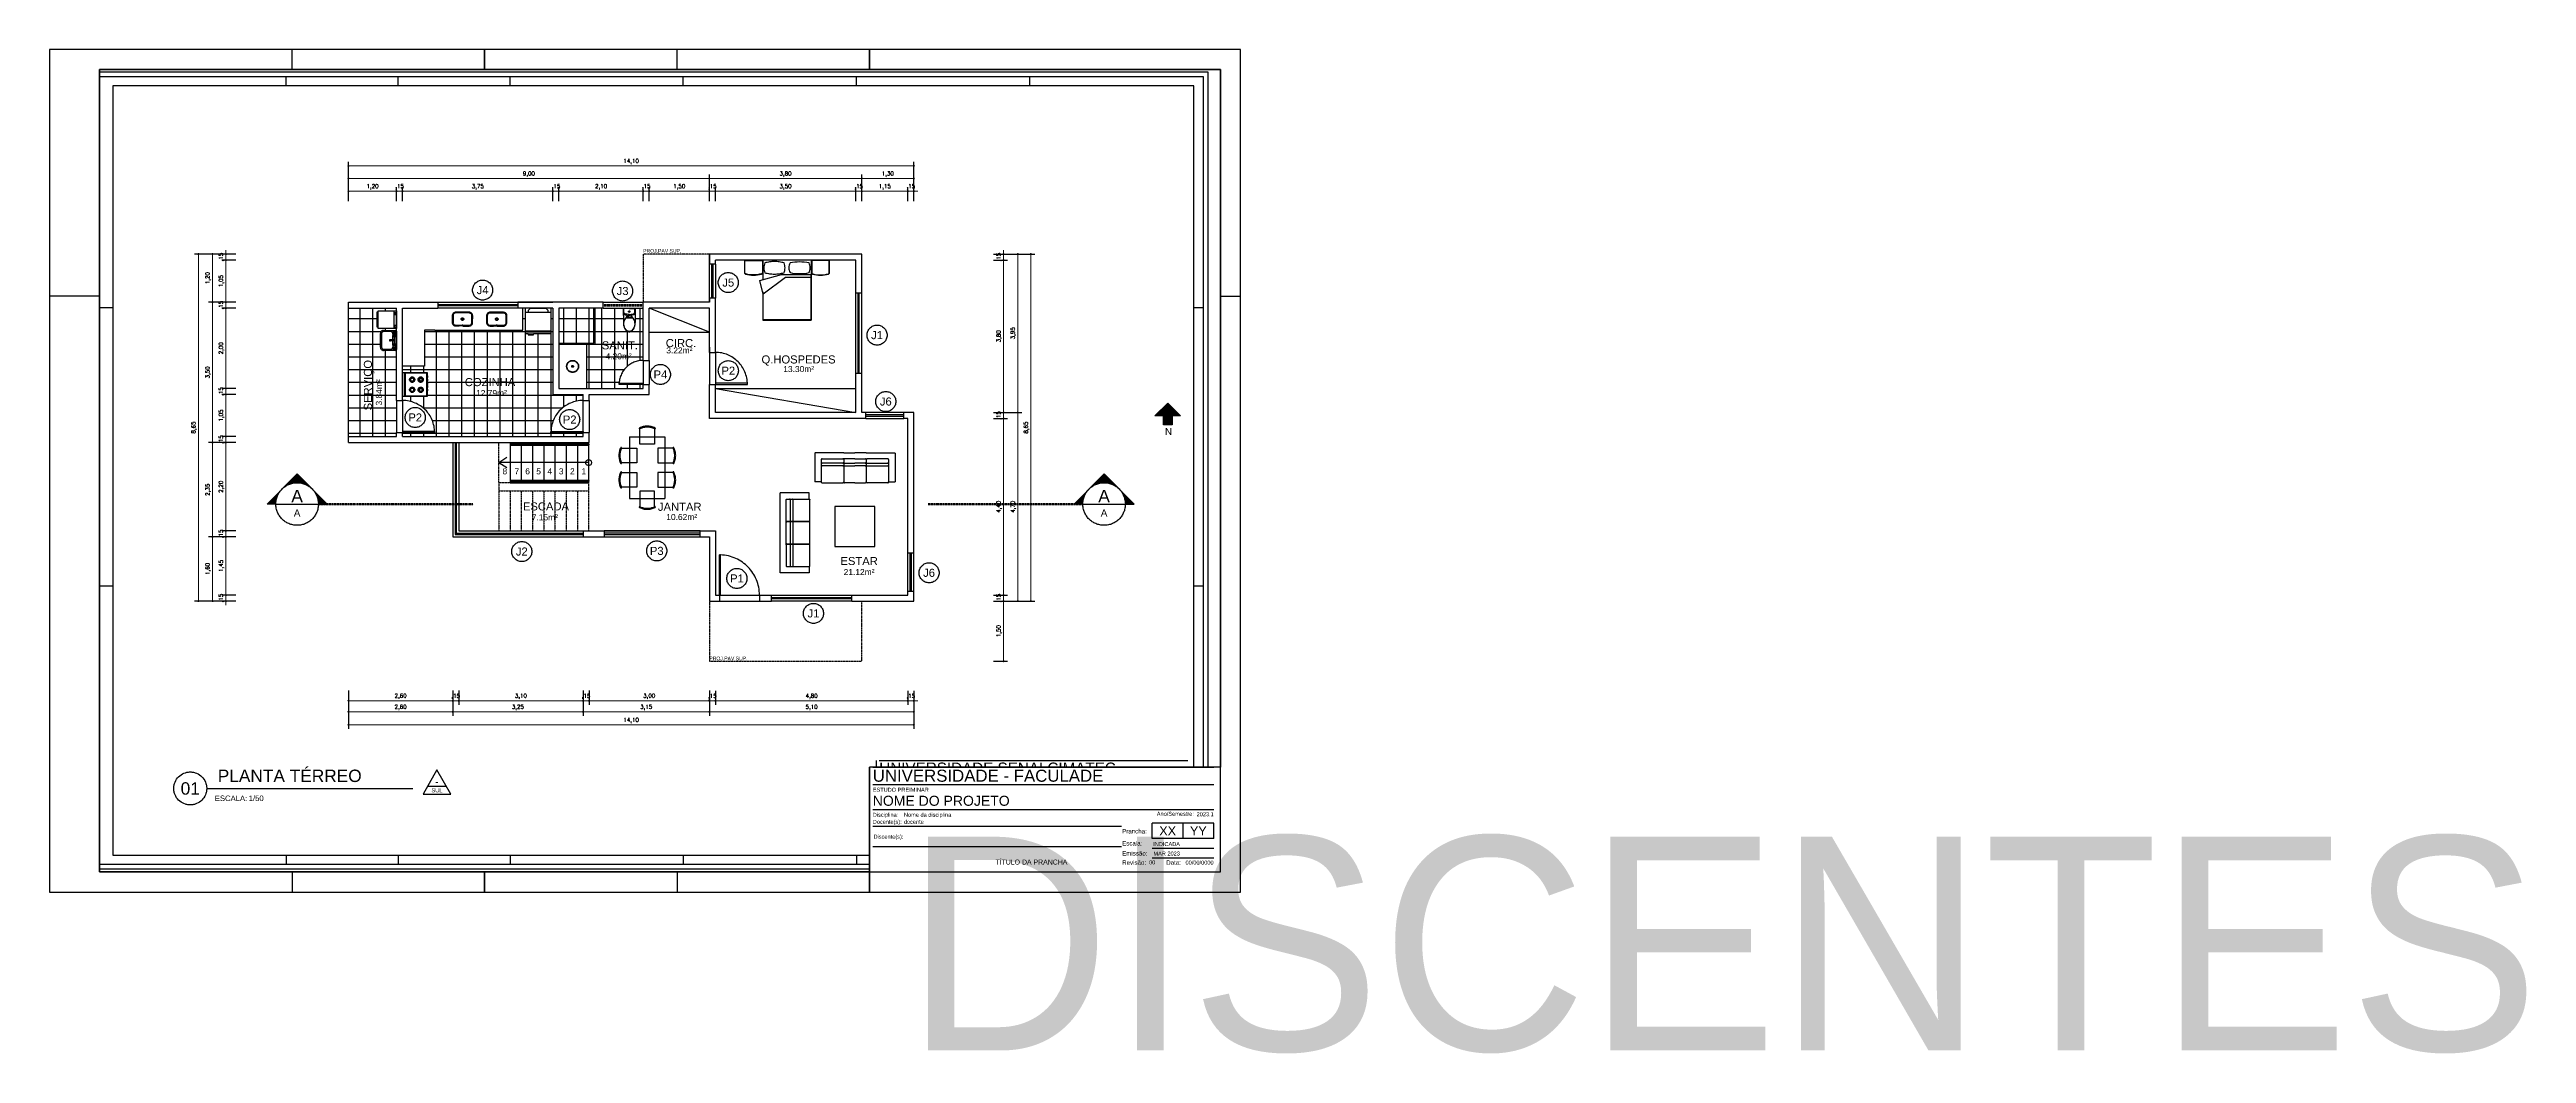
# Paper-space layout 'Layout1' of a CAD drawing. Header units: metres. Extents: x 0 to 1235, y -80 to 420.
# The model-space entities are those that its viewports show. They can reach past a viewport. Long polylines and large blocks are cut down to what shows.
import ezdxf
from ezdxf.enums import TextEntityAlignment as Align

# ---------------------------------------------------------------- set-up
doc = ezdxf.new("R2018")
doc.units = ezdxf.units.M
doc.header["$LTSCALE"] = 0.00025
doc.linetypes.add('DIVIDE', pattern=[31.75, 12.7, -6.35, 0, -6.35, 0, -6.35])
doc.linetypes.add('DIVIDEX2', pattern=[63.5, 25.4, -12.7, 0, -12.7, 0, -12.7])
doc.layers.add('0_MRG_AUX', color=7, linetype='Continuous', true_color=0xecbcd1)
doc.layers.add('CAR_0', color=7, linetype='Continuous', true_color=0xff6b00)
for name, color, linetype in [('ARQ_ALV CT', 5, 'Continuous'), ('ARQ_ALV VS', 2, 'Continuous'), ('ARQ_ESQ CT', 30, 'Continuous'), ('ARQ_GRADIL', 2, 'Continuous'), ('ARQ_MOB 01', 1, 'Continuous'), ('ARQ_MOB 02', 2, 'Continuous'), ('ARQ_PISO', 1, 'Continuous'), ('ARQ_PROJ SUP', 1, 'DIVIDE'), ('ARQ_SAN 01', 1, 'Continuous'), ('ARQ_SAN 02', 2, 'Continuous'), ('ARQ_SIMB 01', 1, 'Continuous'), ('ARQ_TXT 02', 2, 'Continuous'), ('CAR_LINHAS_CINZA', 8, 'Continuous'), ('CAR_LINHAS_DESTAQUE', 3, 'Continuous'), ('CAR_TEXTO_CINZA', 8, 'Continuous'), ('CAR_TEXTO_PRETO', 1, 'Continuous'), ('MRG_EXTERNA', 1, 'Continuous'), ('MRG_INTERNA', 2, 'Continuous'), ('SIMB_01', 1, 'Continuous'), ('SIMB_02', 2, 'Continuous'), ('SIMB_PREENCHIMENTO', 253, 'Continuous'), ('SIMB_TXT', 1, 'Continuous')]:
    doc.layers.add(name, color=color, linetype=linetype)
doc.layers.add('ARQ_COTA_AZUL', color=5, linetype='Continuous', lineweight=20, true_color=0x0000ff)
doc.layers.add('SIMB_LCT', color=252, linetype='DIVIDEX2', lineweight=100)
doc.styles.add('Annot_2.0mm', font='arial.ttf', dxfattribs={"height": 2})
doc.styles.add('Annot_3.5mm', font='arial.ttf', dxfattribs={"height": 3.5})
doc.styles.add('Arial', font='arial.ttf')
doc.styles.add('ROMANS', font='romans')
doc.styles.add('SIMB', font='arial.ttf')
doc.styles.get("Standard").update_dxf_attribs({"font": 'arial.ttf'})
doc.dimstyles.new('FF-01', dxfattribs={"dimscale": 100, "dimtxt": 0.002, "dimasz": 0.001, "dimexe": 0.002, "dimexo": 0.002, "dimgap": 0.001, "dimtad": 1, "dimzin": 4, "dimtxsty": 'ROMANS', "dimblk": 'DOT', "dimcen": 0.002, "dimclrd": 256, "dimclre": 256, "dimclrt": 1, "dimadec": 0, "dimazin": 0, "dimtfac": 0.09, "dimtix": 1, "dimtmove": 2, "dimatfit": 0, "dimldrblk": 'DOT', "dimfxl": 0.005, "dimfxlon": 1, "dimtolj": 1, "dimtzin": 4, "dimlwd": -1, "dimarcsym": 0})
pattern_1 = [(0, (-0.10623, -0.2223), (0, 0.3175), []), (90, (-0.10623, -0.2223), (-0.3175, 2e-17), [])]

psp = doc.layouts.get("Layout1")

msp = doc.modelspace()

# ---------------------------------------------------------------- texts
at = {"layer": 'ARQ_TXT 02', "attachment_point": 1, "style": 'Annot_2.0mm'}
for s, insert, char_height, width in [('\\pxtr6;PROJ.PAV SUP.', (20.29, 14.846), 0.09023, 1.14646), ('SANIT.', (19.258, 12.546), 0.2, 0.2), ('CIRC.', (20.853, 12.603), 0.2, 0.0042), ('3.22m²', (20.867, 12.396), 0.15, 0.0042), ('4.20m²', (19.352, 12.247), 0.15, 0.0042), ('Q.HOSPEDES', (23.241, 12.195), 0.2, 0.0042), ('13.30m²', (23.784, 11.93), 0.15, 0.0042), ('COZINHA', (15.842, 11.63), 0.2, 0.0042), ('12.79m²', (16.122, 11.332), 0.15, 0.0042), ('8', (16.782, 9.382), 0.15, 0.0042), ('7', (17.082, 9.382), 0.15, 0.0042), ('6', (17.349, 9.382), 0.15, 0.0042), ('5', (17.624, 9.382), 0.15, 0.0042), ('4', (17.902, 9.382), 0.15, 0.0042), ('3', (18.187, 9.382), 0.15, 0.0042), ('2', (18.465, 9.382), 0.15, 0.0042), ('1', (18.75, 9.382), 0.15, 0.0042), ('ESCADA', (17.291, 8.532), 0.2, 0.0042), ('7.15m²', (17.512, 8.234), 0.15, 0.0042), ('JANTAR', (20.658, 8.522), 0.2, 0.0042), ('10.62m²', (20.866, 8.243), 0.15, 0.0042), ('ESTAR', (25.21, 7.17), 0.2, 0.0042), ('21.12m²', (25.29, 6.871), 0.15, 0.0042), ('\\pxtr6;PROJ.PAV SUP.', (21.94, 4.687), 0.09023, 1.14646)]:
    msp.add_mtext(s, dxfattribs=dict(at, insert=insert, char_height=char_height, width=width))
at = {"layer": 'ARQ_TXT 02', "width": 0.0042, "attachment_point": 1, "rotation": 90, "style": 'Annot_2.0mm'}
for s, insert, char_height in [('SERVIÇO', (13.325, 10.825), 0.2), ('3.84m²', (13.624, 10.947), 0.15)]:
    msp.add_mtext(s, dxfattribs=dict(at, insert=insert, char_height=char_height))
at = {"layer": 'SIMB_TXT', "style": 'SIMB'}
for tag, height, p in [('SUL', 0.1, (15.146, 1.354)), ('-', 0.175, (15.146, 1.569))]:
    msp.add_attdef(tag, text='01', height=height, dxfattribs=at).set_placement(p, align=Align.MIDDLE_CENTER)

# ---------------------------------------------------------------- blocks, each defined once
blk = doc.blocks.new('carimbo')
at = {"layer": 'CAR_0'}
for p, q in [((-0.175, 0), (-0.175, 0.0522)), ((0, 0), (0, 0.0522)), ((-0.175, 0), (0, 0))]:
    blk.add_line(p, q, dxfattribs=at)
at = {"layer": 'CAR_LINHAS_CINZA'}
for p, q in [((-0.1734, 0.0522), (-0.0033, 0.0522)), ((-0.1734, 0.0437), (-0.0033, 0.0437)), ((-0.0033, 0.031), (-0.1734, 0.031)), ((-0.0494, 0.0227), (-0.1734, 0.0227)), ((-0.0494, 0.0125), (-0.1734, 0.0125))]:
    blk.add_line(p, q, dxfattribs=at)
at = {"layer": 'CAR_LINHAS_DESTAQUE'}
for p, q in [((-0.0033, 0.0244), (-0.034, 0.0244)), ((-0.034, 0.0167), (-0.034, 0.0244)), ((-0.0033, 0.0167), (-0.034, 0.0167)), ((-0.0186, 0.0167), (-0.0186, 0.0244)), ((-0.0033, 0.0167), (-0.0033, 0.0244))]:
    blk.add_line(p, q, dxfattribs=at)
at = {"layer": 'CAR_TEXTO_CINZA'}
for p, q in [((-0.0033, 0.0117), (-0.034, 0.0117)), ((-0.0033, 0.0069), (-0.034, 0.0069))]:
    blk.add_line(p, q, dxfattribs=at)
at = {"layer": 'CAR_TEXTO_CINZA', "style": 'Arial'}
for s, height, p in [('Disciplina:', 0.002, (-0.1734, 0.0275)), ('Docente(s):', 0.002, (-0.1734, 0.024)), ('Ano/Semestre:', 0.002, (-0.0317, 0.028)), ('Prancha: ', 0.0022, (-0.049, 0.0192)), ('Escala:', 0.0022, (-0.049, 0.0132)), ('Emissão:', 0.0022, (-0.049, 0.0082)), ('Revisão: ', 0.0022, (-0.049, 0.0036)), ('Data:', 0.0022, (-0.027, 0.0036))]:
    blk.add_text(s, height=height, dxfattribs=at).set_placement(p)
blk.add_text('Discente(s):', height=0.002, dxfattribs=at).set_placement((-0.173, 0.0176), align=Align.MIDDLE_LEFT)
at = {"layer": 'CAR_TEXTO_CINZA', "style": 'Arial', "flags": 8}
blk.add_attdef('FASE', (-0.1734, 0.04), '', height=0.002, dxfattribs=at)
blk.add_attdef('A/S', text='', height=0.002, dxfattribs=at).set_placement((-0.0033, 0.0278), align=Align.RIGHT)
at = {"layer": 'CAR_TEXTO_PRETO', "lineweight": 30, "flags": 104}
blk.add_attdef('TITULO_01', text='', height=0.003, dxfattribs=at).set_placement((-0.1122, 0.0062), align=Align.MIDDLE_CENTER)
at = {"layer": 'CAR_TEXTO_PRETO', "linetype": 'Continuous', "style": 'Arial', "flags": 8}
for tag, p, height in [('IES-CURSO', (-0.1734, 0.045), 0.006), ('NOME', (-0.1734, 0.033), 0.005)]:
    blk.add_attdef(tag, p, '', height=height, dxfattribs=at)
at = {"layer": 'CAR_TEXTO_PRETO', "style": 'Arial', "flags": 8}
for tag, p in [('DOCENTE', (-0.1579, 0.024)), ('DISCIPLINA', (-0.1578, 0.0275)), ('REVN', (-0.0356, 0.0038)), ('DATAEMISSÃO', (-0.0334, 0.0082))]:
    blk.add_attdef(tag, p, '', height=0.002, dxfattribs=at)
at = {"layer": 'CAR_TEXTO_PRETO', "lineweight": 30, "flags": 104}
blk.add_attdef('DISCENTE', text='', height=0.002, dxfattribs=at).set_placement((-0.1576, 0.0176), align=Align.MIDDLE_LEFT)
at = {"layer": 'CAR_TEXTO_PRETO', "style": 'Arial'}
blk.add_attdef('ESCALA', (-0.0335, 0.0129), '', height=0.002, dxfattribs=at)
at = {"layer": 'CAR_TEXTO_PRETO', "style": 'Arial', "flags": 8}
for tag, p in [('NUM', (-0.0263, 0.0205)), ('TOT', (-0.011, 0.0205))]:
    blk.add_attdef(tag, text='', height=0.0045, dxfattribs=at).set_placement(p, align=Align.MIDDLE_CENTER)
blk.add_attdef('REVDATA', text='', height=0.002, dxfattribs=at).set_placement((-0.0034, 0.0037), align=Align.RIGHT)
blk = doc.blocks.new('COD_ESQ')
at = {"layer": 'SIMB_02'}
blk.add_circle((0, 0), 2.5, dxfattribs=at)
at = {"layer": 'SIMB_TXT', "style": 'SIMB'}
blk.add_attdef('CDESQ', text='', height=2, dxfattribs=at).set_placement((0, 0), align=Align.MIDDLE_CENTER)
blk = doc.blocks.new('Porta2')
at = {"layer": 'ARQ_ALV CT'}
for p, q in [((22.046, 12.494), (22.196, 12.494)), ((22.046, 11.694), (22.196, 11.694))]:
    blk.add_line(p, q, dxfattribs=at)
at = {"layer": 'ARQ_ESQ CT'}
for p, q in [((22.996, 11.724), (22.196, 11.724)), ((22.196, 11.694), (22.996, 11.694)), ((22.996, 11.694), (22.996, 11.724))]:
    blk.add_line(p, q, dxfattribs=at)
at = {"layer": 'ARQ_PISO'}
for p, q in [((22.046, 12.494), (22.046, 11.694)), ((22.196, 12.494), (22.196, 11.694))]:
    blk.add_line(p, q, dxfattribs=at)
at = {"layer": 'ARQ_SIMB 01'}
blk.add_arc((22.196, 11.694), 0.8, 0, 90, dxfattribs=at)
at = {"layer": 'ARQ_SIMB 01', "xscale": 0.1, "yscale": 0.1, "zscale": 0.1}
blk.add_blockref('COD_ESQ', (22.519, 12.037), dxfattribs=at).add_auto_attribs({'CDESQ': 'P2'})
blk = doc.blocks.new('21')
for p, q in [((4016.014, 12783.146), (4017.114, 12783.146)), ((4016.014, 12783.146), (4016.014, 12781.226)), ((4016.334, 12783.146), (4016.334, 12783.397)), ((4016.334, 12782.92), (4016.334, 12783.146)), ((4016.794, 12783.397), (4016.794, 12783.146)), ((4016.794, 12783.146), (4016.794, 12782.92)), ((4017.114, 12783.146), (4017.114, 12781.226)), ((4015.763, 12782.796), (4016.014, 12782.796)), ((4016.014, 12782.336), (4015.763, 12782.336)), ((4016.014, 12782.796), (4016.24, 12782.796)), ((4016.24, 12782.336), (4016.014, 12782.336)), ((4016.24, 12782.796), (4016.24, 12782.336)), ((4016.794, 12782.92), (4016.334, 12782.92)), ((4016.889, 12782.796), (4016.889, 12782.336)), ((4017.114, 12782.796), (4016.889, 12782.796)), ((4016.889, 12782.336), (4017.114, 12782.336)), ((4017.365, 12782.796), (4017.114, 12782.796)), ((4017.114, 12782.336), (4017.365, 12782.336)), ((4015.763, 12782.036), (4016.014, 12782.036)), ((4016.014, 12781.576), (4015.763, 12781.576)), ((4016.014, 12782.036), (4016.24, 12782.036)), ((4016.24, 12781.576), (4016.014, 12781.576)), ((4016.24, 12782.036), (4016.24, 12781.576)), ((4017.114, 12782.036), (4016.889, 12782.036)), ((4016.889, 12782.036), (4016.889, 12781.576)), ((4016.889, 12781.576), (4017.114, 12781.576)), ((4017.365, 12782.036), (4017.114, 12782.036)), ((4017.114, 12781.576), (4017.365, 12781.576)), ((4016.014, 12781.226), (4017.114, 12781.226)), ((4016.794, 12781.451), (4016.334, 12781.451)), ((4016.334, 12781.451), (4016.334, 12781.226)), ((4016.334, 12781.226), (4016.334, 12780.975)), ((4016.794, 12781.226), (4016.794, 12781.451)), ((4016.794, 12780.975), (4016.794, 12781.226))]:
    blk.add_line(p, q)
for centre, radius, start, end in [((4016.328, 12783.41), 0.015, 116.03571, 296.03571), ((4016.564, 12782.926), 0.554, 63.96429, 116.03571), ((4016.564, 12782.926), 0.524, 63.96429, 116.03571), ((4016.801, 12783.41), 0.015, 243.96429, 63.96429), ((4016.234, 12782.566), 0.554, 153.96429, 206.03571), ((4016.234, 12782.566), 0.524, 153.96429, 206.03571), ((4015.75, 12782.802), 0.015, 333.96429, 153.96429), ((4015.75, 12782.329), 0.015, 206.03571, 26.03571), ((4017.379, 12782.802), 0.015, 26.03571, 206.03571), ((4017.379, 12782.329), 0.015, 153.96429, 333.96429), ((4016.895, 12782.566), 0.524, 333.96429, 26.03571), ((4016.895, 12782.566), 0.554, 333.96429, 26.03571), ((4016.234, 12781.806), 0.554, 153.96429, 206.03571), ((4016.234, 12781.806), 0.524, 153.96429, 206.03571), ((4015.75, 12782.042), 0.015, 333.96429, 153.96429), ((4015.75, 12781.569), 0.015, 206.03571, 26.03571), ((4017.379, 12782.042), 0.015, 26.03571, 206.03571), ((4017.379, 12781.569), 0.015, 153.96429, 333.96429), ((4016.895, 12781.806), 0.524, 333.96429, 26.03571), ((4016.895, 12781.806), 0.554, 333.96429, 26.03571), ((4016.328, 12780.961), 0.015, 63.96429, 243.96429), ((4016.564, 12781.445), 0.554, 243.96429, 296.03571), ((4016.564, 12781.445), 0.524, 243.96429, 296.03571), ((4016.801, 12780.961), 0.015, 296.03571, 116.03571)]:
    blk.add_arc(centre, radius, start, end)
blk = doc.blocks.new('norte')
at = {"layer": 'SIMB_PREENCHIMENTO'}
blk.add_hatch(color=256, dxfattribs=at).paths.add_polyline_path([(-6.4, -6.4), (-2.2, -6.4), (-2.2, -10.9), (2.2, -10.9), (2.2, -6.4), (6.4, -6.4), (0, 0)])
at = {"layer": 'SIMB_01'}
blk.add_lwpolyline([(-2.2, -6.4), (-6.4, -6.4), (0, 0), (6.4, -6.4), (2.2, -6.4), (2.2, -10.9), (-2.2, -10.9)], close=True, dxfattribs=at)
at = {"layer": 'SIMB_01', "insert": (-1.4, -12.4), "char_height": 3.5, "width": 3.7, "attachment_point": 1, "style": 'Annot_3.5mm'}
blk.add_mtext('N', dxfattribs=at)
blk = doc.blocks.new('FORMATO_A0mmD')
at = {"layer": '0_MRG_AUX'}
blk.add_lwpolyline([(0, 851), (0, 0), (-1199, 0), (-1199, 851)], close=True, dxfattribs=at)
at = {"layer": 'MRG_EXTERNA'}
blk.add_lwpolyline([(-5, 846), (-5, 5), (-1194, 5), (-1194, 846)], close=True, dxfattribs=at)
at = {"layer": 'MRG_INTERNA'}
for p, q in [((-1169, 836), (-1169, 15)), ((-15, 836), (-1169, 836)), ((-984, 836), (-984, 846)), ((-864.5, 836), (-864.5, 846)), ((-745, 836), (-745, 846)), ((-745, 836), (-745, 846)), ((-560, 836), (-560, 846)), ((-375, 836), (-375, 846)), ((-190, 836), (-190, 846)), ((-15, 15), (-15, 836)), ((-1169, 599), (-1194, 599)), ((-5, 599), (-15, 599)), ((-1169, 302), (-1194, 302)), ((-5, 302), (-15, 302)), ((-1169, 15), (-15, 15)), ((-984, 15), (-984, 5)), ((-864.5, 15), (-864.5, 5)), ((-745, 15), (-745, 5)), ((-745, 15), (-745, 5)), ((-560, 15), (-560, 5)), ((-375, 15), (-375, 5)), ((-190, 15), (-190, 5))]:
    blk.add_line(p, q, dxfattribs=at)
blk = doc.blocks.new('_Dot')
at = {"color": 0, "linetype": 'ByBlock', "lineweight": -2}
blk.add_line((-0.5, 0), (-1, 0), dxfattribs=at)
at = {"color": 0, "linetype": 'ByBlock', "const_width": 0.5}
blk.add_lwpolyline([(-0.25, 0, 1), (0.25, 0, 1)], format="xyb", close=True, dxfattribs=at)
blk = doc.blocks.new('*D63')
at = {"layer": 'ARQ_COTA_AZUL', "lineweight": -2, "transparency": 16777216}
for p, q in [((12.94, 3.238), (12.94, 2.888)), ((27.04, 3.238), (27.04, 2.888))]:
    blk.add_line(p, q, dxfattribs=at)
at = {"layer": 'ARQ_COTA_AZUL', "transparency": 16777216}
blk.add_line((26.99, 2.988), (12.99, 2.988), dxfattribs=at)
at = {"layer": 'ARQ_COTA_AZUL', "transparency": 16777216, "xscale": 0.05, "yscale": 0.05, "zscale": 0.05, "rotation": 180}
blk.add_blockref('_Dot', (12.94, 2.988), dxfattribs=at)
at = {"layer": 'ARQ_COTA_AZUL', "transparency": 16777216, "xscale": 0.05, "yscale": 0.05, "zscale": 0.05}
blk.add_blockref('_Dot', (27.04, 2.988), dxfattribs=at)
at = {"layer": 'ARQ_COTA_AZUL', "color": 1, "transparency": 16777216, "insert": (19.99, 3.097), "char_height": 0.1, "attachment_point": 5, "style": 'ROMANS'}
blk.add_mtext('\\A1;14,10', dxfattribs=at)
blk = doc.blocks.new('*D64')
at = {"layer": 'ARQ_COTA_AZUL', "lineweight": -2, "transparency": 16777216}
for p, q in [((21.94, 3.563), (21.94, 3.213)), ((27.04, 3.563), (27.04, 3.213))]:
    blk.add_line(p, q, dxfattribs=at)
at = {"layer": 'ARQ_COTA_AZUL', "transparency": 16777216}
blk.add_line((26.99, 3.313), (21.99, 3.313), dxfattribs=at)
at = {"layer": 'ARQ_COTA_AZUL', "transparency": 16777216, "xscale": 0.05, "yscale": 0.05, "zscale": 0.05, "rotation": 180}
blk.add_blockref('_Dot', (21.94, 3.313), dxfattribs=at)
at = {"layer": 'ARQ_COTA_AZUL', "transparency": 16777216, "xscale": 0.05, "yscale": 0.05, "zscale": 0.05}
blk.add_blockref('_Dot', (27.04, 3.313), dxfattribs=at)
at = {"layer": 'ARQ_COTA_AZUL', "color": 1, "transparency": 16777216, "insert": (24.49, 3.422), "char_height": 0.1, "attachment_point": 5, "style": 'ROMANS'}
blk.add_mtext('\\A1;5,10', dxfattribs=at)
blk = doc.blocks.new('*D65')
at = {"layer": 'ARQ_COTA_AZUL', "lineweight": -2, "transparency": 16777216}
for p, q in [((18.79, 3.563), (18.79, 3.213)), ((21.94, 3.563), (21.94, 3.213))]:
    blk.add_line(p, q, dxfattribs=at)
at = {"layer": 'ARQ_COTA_AZUL', "transparency": 16777216}
blk.add_line((21.89, 3.313), (18.84, 3.313), dxfattribs=at)
at = {"layer": 'ARQ_COTA_AZUL', "transparency": 16777216, "xscale": 0.05, "yscale": 0.05, "zscale": 0.05, "rotation": 180}
blk.add_blockref('_Dot', (18.79, 3.313), dxfattribs=at)
at = {"layer": 'ARQ_COTA_AZUL', "transparency": 16777216, "xscale": 0.05, "yscale": 0.05, "zscale": 0.05}
blk.add_blockref('_Dot', (21.94, 3.313), dxfattribs=at)
at = {"layer": 'ARQ_COTA_AZUL', "color": 1, "transparency": 16777216, "insert": (20.365, 3.422), "char_height": 0.1, "attachment_point": 5, "style": 'ROMANS'}
blk.add_mtext('\\A1;3,15', dxfattribs=at)
blk = doc.blocks.new('*D66')
at = {"layer": 'ARQ_COTA_AZUL', "lineweight": -2, "transparency": 16777216}
for p, q in [((15.54, 3.563), (15.54, 3.213)), ((18.79, 3.563), (18.79, 3.213))]:
    blk.add_line(p, q, dxfattribs=at)
at = {"layer": 'ARQ_COTA_AZUL', "transparency": 16777216}
blk.add_line((18.74, 3.313), (15.59, 3.313), dxfattribs=at)
at = {"layer": 'ARQ_COTA_AZUL', "transparency": 16777216, "xscale": 0.05, "yscale": 0.05, "zscale": 0.05, "rotation": 180}
blk.add_blockref('_Dot', (15.54, 3.313), dxfattribs=at)
at = {"layer": 'ARQ_COTA_AZUL', "transparency": 16777216, "xscale": 0.05, "yscale": 0.05, "zscale": 0.05}
blk.add_blockref('_Dot', (18.79, 3.313), dxfattribs=at)
at = {"layer": 'ARQ_COTA_AZUL', "color": 1, "transparency": 16777216, "insert": (17.165, 3.422), "char_height": 0.1, "attachment_point": 5, "style": 'ROMANS'}
blk.add_mtext('\\A1;3,25', dxfattribs=at)
blk = doc.blocks.new('*D67')
at = {"layer": 'ARQ_COTA_AZUL', "lineweight": -2, "transparency": 16777216}
for p, q in [((12.94, 3.563), (12.94, 3.213)), ((15.54, 3.563), (15.54, 3.213))]:
    blk.add_line(p, q, dxfattribs=at)
at = {"layer": 'ARQ_COTA_AZUL', "transparency": 16777216}
blk.add_line((15.49, 3.313), (12.99, 3.313), dxfattribs=at)
at = {"layer": 'ARQ_COTA_AZUL', "transparency": 16777216, "xscale": 0.05, "yscale": 0.05, "zscale": 0.05, "rotation": 180}
blk.add_blockref('_Dot', (12.94, 3.313), dxfattribs=at)
at = {"layer": 'ARQ_COTA_AZUL', "transparency": 16777216, "xscale": 0.05, "yscale": 0.05, "zscale": 0.05}
blk.add_blockref('_Dot', (15.54, 3.313), dxfattribs=at)
at = {"layer": 'ARQ_COTA_AZUL', "color": 1, "transparency": 16777216, "insert": (14.24, 3.422), "char_height": 0.1, "attachment_point": 5, "style": 'ROMANS'}
blk.add_mtext('\\A1;2,60', dxfattribs=at)
blk = doc.blocks.new('*D68')
at = {"layer": 'ARQ_COTA_AZUL', "lineweight": -2, "transparency": 16777216}
for p, q in [((26.89, 3.836), (26.89, 3.486)), ((27.04, 3.836), (27.04, 3.486))]:
    blk.add_line(p, q, dxfattribs=at)
at = {"layer": 'ARQ_COTA_AZUL', "transparency": 16777216}
for p, q in [((26.84, 3.586), (26.79, 3.586)), ((27.04, 3.586), (26.89, 3.586)), ((27.09, 3.586), (27.14, 3.586))]:
    blk.add_line(p, q, dxfattribs=at)
at = {"layer": 'ARQ_COTA_AZUL', "transparency": 16777216, "xscale": 0.05, "yscale": 0.05, "zscale": 0.05}
blk.add_blockref('_Dot', (26.89, 3.586), dxfattribs=at)
at = {"layer": 'ARQ_COTA_AZUL', "transparency": 16777216, "xscale": 0.05, "yscale": 0.05, "zscale": 0.05, "rotation": 180}
blk.add_blockref('_Dot', (27.04, 3.586), dxfattribs=at)
at = {"layer": 'ARQ_COTA_AZUL', "color": 1, "transparency": 16777216, "insert": (26.965, 3.696), "char_height": 0.1, "attachment_point": 5, "style": 'ROMANS'}
blk.add_mtext('\\A1;,15', dxfattribs=at)
blk = doc.blocks.new('*D69')
at = {"layer": 'ARQ_COTA_AZUL', "lineweight": -2, "transparency": 16777216}
for p, q in [((22.09, 3.836), (22.09, 3.486)), ((26.89, 3.836), (26.89, 3.486))]:
    blk.add_line(p, q, dxfattribs=at)
at = {"layer": 'ARQ_COTA_AZUL', "transparency": 16777216}
blk.add_line((26.84, 3.586), (22.14, 3.586), dxfattribs=at)
at = {"layer": 'ARQ_COTA_AZUL', "transparency": 16777216, "xscale": 0.05, "yscale": 0.05, "zscale": 0.05, "rotation": 180}
blk.add_blockref('_Dot', (22.09, 3.586), dxfattribs=at)
at = {"layer": 'ARQ_COTA_AZUL', "transparency": 16777216, "xscale": 0.05, "yscale": 0.05, "zscale": 0.05}
blk.add_blockref('_Dot', (26.89, 3.586), dxfattribs=at)
at = {"layer": 'ARQ_COTA_AZUL', "color": 1, "transparency": 16777216, "insert": (24.49, 3.696), "char_height": 0.1, "attachment_point": 5, "style": 'ROMANS'}
blk.add_mtext('\\A1;4,80', dxfattribs=at)
blk = doc.blocks.new('*D70')
at = {"layer": 'ARQ_COTA_AZUL', "lineweight": -2, "transparency": 16777216}
for p, q in [((21.94, 3.836), (21.94, 3.486)), ((22.09, 3.836), (22.09, 3.486))]:
    blk.add_line(p, q, dxfattribs=at)
at = {"layer": 'ARQ_COTA_AZUL', "transparency": 16777216}
for p, q in [((21.89, 3.586), (21.84, 3.586)), ((22.09, 3.586), (21.94, 3.586)), ((22.14, 3.586), (22.19, 3.586))]:
    blk.add_line(p, q, dxfattribs=at)
at = {"layer": 'ARQ_COTA_AZUL', "transparency": 16777216, "xscale": 0.05, "yscale": 0.05, "zscale": 0.05}
blk.add_blockref('_Dot', (21.94, 3.586), dxfattribs=at)
at = {"layer": 'ARQ_COTA_AZUL', "transparency": 16777216, "xscale": 0.05, "yscale": 0.05, "zscale": 0.05, "rotation": 180}
blk.add_blockref('_Dot', (22.09, 3.586), dxfattribs=at)
at = {"layer": 'ARQ_COTA_AZUL', "color": 1, "transparency": 16777216, "insert": (22.015, 3.696), "char_height": 0.1, "attachment_point": 5, "style": 'ROMANS'}
blk.add_mtext('\\A1;,15', dxfattribs=at)
blk = doc.blocks.new('*D71')
at = {"layer": 'ARQ_COTA_AZUL', "lineweight": -2, "transparency": 16777216}
for p, q in [((18.94, 3.839), (18.94, 3.489)), ((21.94, 3.839), (21.94, 3.489))]:
    blk.add_line(p, q, dxfattribs=at)
at = {"layer": 'ARQ_COTA_AZUL', "transparency": 16777216}
blk.add_line((21.89, 3.589), (18.99, 3.589), dxfattribs=at)
at = {"layer": 'ARQ_COTA_AZUL', "transparency": 16777216, "xscale": 0.05, "yscale": 0.05, "zscale": 0.05, "rotation": 180}
blk.add_blockref('_Dot', (18.94, 3.589), dxfattribs=at)
at = {"layer": 'ARQ_COTA_AZUL', "transparency": 16777216, "xscale": 0.05, "yscale": 0.05, "zscale": 0.05}
blk.add_blockref('_Dot', (21.94, 3.589), dxfattribs=at)
at = {"layer": 'ARQ_COTA_AZUL', "color": 1, "transparency": 16777216, "insert": (20.44, 3.698), "char_height": 0.1, "attachment_point": 5, "style": 'ROMANS'}
blk.add_mtext('\\A1;3,00', dxfattribs=at)
blk = doc.blocks.new('*D72')
at = {"layer": 'ARQ_COTA_AZUL', "lineweight": -2, "transparency": 16777216}
for p, q in [((18.79, 3.839), (18.79, 3.489)), ((18.94, 3.839), (18.94, 3.489))]:
    blk.add_line(p, q, dxfattribs=at)
at = {"layer": 'ARQ_COTA_AZUL', "transparency": 16777216}
for p, q in [((18.74, 3.589), (18.69, 3.589)), ((18.94, 3.589), (18.79, 3.589)), ((18.99, 3.589), (19.04, 3.589))]:
    blk.add_line(p, q, dxfattribs=at)
at = {"layer": 'ARQ_COTA_AZUL', "transparency": 16777216, "xscale": 0.05, "yscale": 0.05, "zscale": 0.05}
blk.add_blockref('_Dot', (18.79, 3.589), dxfattribs=at)
at = {"layer": 'ARQ_COTA_AZUL', "transparency": 16777216, "xscale": 0.05, "yscale": 0.05, "zscale": 0.05, "rotation": 180}
blk.add_blockref('_Dot', (18.94, 3.589), dxfattribs=at)
at = {"layer": 'ARQ_COTA_AZUL', "color": 1, "transparency": 16777216, "insert": (18.865, 3.698), "char_height": 0.1, "attachment_point": 5, "style": 'ROMANS'}
blk.add_mtext('\\A1;,15', dxfattribs=at)
blk = doc.blocks.new('*D73')
at = {"layer": 'ARQ_COTA_AZUL', "lineweight": -2, "transparency": 16777216}
for p, q in [((15.69, 3.839), (15.69, 3.489)), ((18.79, 3.839), (18.79, 3.489))]:
    blk.add_line(p, q, dxfattribs=at)
at = {"layer": 'ARQ_COTA_AZUL', "transparency": 16777216}
blk.add_line((18.74, 3.589), (15.74, 3.589), dxfattribs=at)
at = {"layer": 'ARQ_COTA_AZUL', "transparency": 16777216, "xscale": 0.05, "yscale": 0.05, "zscale": 0.05, "rotation": 180}
blk.add_blockref('_Dot', (15.69, 3.589), dxfattribs=at)
at = {"layer": 'ARQ_COTA_AZUL', "transparency": 16777216, "xscale": 0.05, "yscale": 0.05, "zscale": 0.05}
blk.add_blockref('_Dot', (18.79, 3.589), dxfattribs=at)
at = {"layer": 'ARQ_COTA_AZUL', "color": 1, "transparency": 16777216, "insert": (17.24, 3.698), "char_height": 0.1, "attachment_point": 5, "style": 'ROMANS'}
blk.add_mtext('\\A1;3,10', dxfattribs=at)
blk = doc.blocks.new('*D74')
at = {"layer": 'ARQ_COTA_AZUL', "lineweight": -2, "transparency": 16777216}
for p, q in [((15.54, 3.839), (15.54, 3.489)), ((15.69, 3.839), (15.69, 3.489))]:
    blk.add_line(p, q, dxfattribs=at)
at = {"layer": 'ARQ_COTA_AZUL', "transparency": 16777216}
for p, q in [((15.49, 3.589), (15.44, 3.589)), ((15.69, 3.589), (15.54, 3.589)), ((15.74, 3.589), (15.79, 3.589))]:
    blk.add_line(p, q, dxfattribs=at)
at = {"layer": 'ARQ_COTA_AZUL', "transparency": 16777216, "xscale": 0.05, "yscale": 0.05, "zscale": 0.05}
blk.add_blockref('_Dot', (15.54, 3.589), dxfattribs=at)
at = {"layer": 'ARQ_COTA_AZUL', "transparency": 16777216, "xscale": 0.05, "yscale": 0.05, "zscale": 0.05, "rotation": 180}
blk.add_blockref('_Dot', (15.69, 3.589), dxfattribs=at)
at = {"layer": 'ARQ_COTA_AZUL', "color": 1, "transparency": 16777216, "insert": (15.615, 3.698), "char_height": 0.1, "attachment_point": 5, "style": 'ROMANS'}
blk.add_mtext('\\A1;,15', dxfattribs=at)
blk = doc.blocks.new('*D75')
at = {"layer": 'ARQ_COTA_AZUL', "lineweight": -2, "transparency": 16777216}
for p, q in [((12.94, 3.839), (12.94, 3.489)), ((15.54, 3.839), (15.54, 3.489))]:
    blk.add_line(p, q, dxfattribs=at)
at = {"layer": 'ARQ_COTA_AZUL', "transparency": 16777216}
blk.add_line((15.49, 3.589), (12.99, 3.589), dxfattribs=at)
at = {"layer": 'ARQ_COTA_AZUL', "transparency": 16777216, "xscale": 0.05, "yscale": 0.05, "zscale": 0.05, "rotation": 180}
blk.add_blockref('_Dot', (12.94, 3.589), dxfattribs=at)
at = {"layer": 'ARQ_COTA_AZUL', "transparency": 16777216, "xscale": 0.05, "yscale": 0.05, "zscale": 0.05}
blk.add_blockref('_Dot', (15.54, 3.589), dxfattribs=at)
at = {"layer": 'ARQ_COTA_AZUL', "color": 1, "transparency": 16777216, "insert": (14.24, 3.698), "char_height": 0.1, "attachment_point": 5, "style": 'ROMANS'}
blk.add_mtext('\\A1;2,60', dxfattribs=at)
blk = doc.blocks.new('*D76')
at = {"layer": 'ARQ_COTA_AZUL', "lineweight": -2, "transparency": 16777216}
for p, q in [((29.709, 14.722), (30.059, 14.722)), ((29.709, 6.072), (30.059, 6.072))]:
    blk.add_line(p, q, dxfattribs=at)
at = {"layer": 'ARQ_COTA_AZUL', "transparency": 16777216}
blk.add_line((29.959, 6.122), (29.959, 14.672), dxfattribs=at)
at = {"layer": 'ARQ_COTA_AZUL', "transparency": 16777216, "xscale": 0.05, "yscale": 0.05, "zscale": 0.05}
for p, rotation in [((29.959, 14.722), 90), ((29.959, 6.072), 270)]:
    blk.add_blockref('_Dot', p, dxfattribs=dict(at, rotation=rotation))
at = {"layer": 'ARQ_COTA_AZUL', "color": 1, "transparency": 16777216, "insert": (29.849, 10.397), "char_height": 0.1, "attachment_point": 5, "rotation": 90, "style": 'ROMANS'}
blk.add_mtext('\\A1;8,65', dxfattribs=at)
blk = doc.blocks.new('*D77')
at = {"layer": 'ARQ_COTA_AZUL', "lineweight": -2, "transparency": 16777216}
for p, q in [((29.381, 14.722), (29.731, 14.722)), ((29.381, 10.772), (29.731, 10.772))]:
    blk.add_line(p, q, dxfattribs=at)
at = {"layer": 'ARQ_COTA_AZUL', "transparency": 16777216}
blk.add_line((29.631, 14.672), (29.631, 10.822), dxfattribs=at)
at = {"layer": 'ARQ_COTA_AZUL', "transparency": 16777216, "xscale": 0.05, "yscale": 0.05, "zscale": 0.05}
for p, rotation in [((29.631, 14.722), 90), ((29.631, 10.772), 270)]:
    blk.add_blockref('_Dot', p, dxfattribs=dict(at, rotation=rotation))
at = {"layer": 'ARQ_COTA_AZUL', "color": 1, "transparency": 16777216, "insert": (29.521, 12.747), "char_height": 0.1, "attachment_point": 5, "rotation": 90, "style": 'ROMANS'}
blk.add_mtext('\\A1;3,95', dxfattribs=at)
blk = doc.blocks.new('*D78')
at = {"layer": 'ARQ_COTA_AZUL', "lineweight": -2, "transparency": 16777216}
for p, q in [((29.381, 10.772), (29.731, 10.772)), ((29.381, 6.072), (29.731, 6.072))]:
    blk.add_line(p, q, dxfattribs=at)
at = {"layer": 'ARQ_COTA_AZUL', "transparency": 16777216}
blk.add_line((29.631, 10.722), (29.631, 6.122), dxfattribs=at)
at = {"layer": 'ARQ_COTA_AZUL', "transparency": 16777216, "xscale": 0.05, "yscale": 0.05, "zscale": 0.05}
for p, rotation in [((29.631, 10.772), 90), ((29.631, 6.072), 270)]:
    blk.add_blockref('_Dot', p, dxfattribs=dict(at, rotation=rotation))
at = {"layer": 'ARQ_COTA_AZUL', "color": 1, "transparency": 16777216, "insert": (29.521, 8.422), "char_height": 0.1, "attachment_point": 5, "rotation": 90, "style": 'ROMANS'}
blk.add_mtext('\\A1;4,70', dxfattribs=at)
blk = doc.blocks.new('*D79')
at = {"layer": 'ARQ_COTA_AZUL', "lineweight": -2, "transparency": 16777216}
for p, q in [((29.028, 14.722), (29.378, 14.722)), ((29.028, 14.572), (29.378, 14.572))]:
    blk.add_line(p, q, dxfattribs=at)
at = {"layer": 'ARQ_COTA_AZUL', "transparency": 16777216}
for p, q in [((29.278, 14.772), (29.278, 14.822)), ((29.278, 14.722), (29.278, 14.572)), ((29.278, 14.522), (29.278, 14.472))]:
    blk.add_line(p, q, dxfattribs=at)
at = {"layer": 'ARQ_COTA_AZUL', "transparency": 16777216, "xscale": 0.05, "yscale": 0.05, "zscale": 0.05}
for p, rotation in [((29.278, 14.722), 270), ((29.278, 14.572), 90)]:
    blk.add_blockref('_Dot', p, dxfattribs=dict(at, rotation=rotation))
at = {"layer": 'ARQ_COTA_AZUL', "color": 1, "transparency": 16777216, "insert": (29.168, 14.647), "char_height": 0.1, "attachment_point": 5, "rotation": 90, "style": 'ROMANS'}
blk.add_mtext('\\A1;,15', dxfattribs=at)
blk = doc.blocks.new('*D80')
at = {"layer": 'ARQ_COTA_AZUL', "lineweight": -2, "transparency": 16777216}
for p, q in [((29.028, 14.572), (29.378, 14.572)), ((29.028, 10.772), (29.378, 10.772))]:
    blk.add_line(p, q, dxfattribs=at)
at = {"layer": 'ARQ_COTA_AZUL', "transparency": 16777216}
blk.add_line((29.278, 14.522), (29.278, 10.822), dxfattribs=at)
at = {"layer": 'ARQ_COTA_AZUL', "transparency": 16777216, "xscale": 0.05, "yscale": 0.05, "zscale": 0.05}
for p, rotation in [((29.278, 14.572), 90), ((29.278, 10.772), 270)]:
    blk.add_blockref('_Dot', p, dxfattribs=dict(at, rotation=rotation))
at = {"layer": 'ARQ_COTA_AZUL', "color": 1, "transparency": 16777216, "insert": (29.168, 12.672), "char_height": 0.1, "attachment_point": 5, "rotation": 90, "style": 'ROMANS'}
blk.add_mtext('\\A1;3,80', dxfattribs=at)
blk = doc.blocks.new('*D81')
at = {"layer": 'ARQ_COTA_AZUL', "lineweight": -2, "transparency": 16777216}
for p, q in [((29.028, 10.772), (29.378, 10.772)), ((29.028, 10.622), (29.378, 10.622))]:
    blk.add_line(p, q, dxfattribs=at)
at = {"layer": 'ARQ_COTA_AZUL', "transparency": 16777216}
for p, q in [((29.278, 10.822), (29.278, 10.872)), ((29.278, 10.772), (29.278, 10.622)), ((29.278, 10.572), (29.278, 10.522))]:
    blk.add_line(p, q, dxfattribs=at)
at = {"layer": 'ARQ_COTA_AZUL', "transparency": 16777216, "xscale": 0.05, "yscale": 0.05, "zscale": 0.05}
for p, rotation in [((29.278, 10.772), 270), ((29.278, 10.622), 90)]:
    blk.add_blockref('_Dot', p, dxfattribs=dict(at, rotation=rotation))
at = {"layer": 'ARQ_COTA_AZUL', "color": 1, "transparency": 16777216, "insert": (29.168, 10.697), "char_height": 0.1, "attachment_point": 5, "rotation": 90, "style": 'ROMANS'}
blk.add_mtext('\\A1;,15', dxfattribs=at)
blk = doc.blocks.new('*D82')
at = {"layer": 'ARQ_COTA_AZUL', "lineweight": -2, "transparency": 16777216}
for p, q in [((29.028, 10.622), (29.378, 10.622)), ((29.028, 6.222), (29.378, 6.222))]:
    blk.add_line(p, q, dxfattribs=at)
at = {"layer": 'ARQ_COTA_AZUL', "transparency": 16777216}
blk.add_line((29.278, 10.572), (29.278, 6.272), dxfattribs=at)
at = {"layer": 'ARQ_COTA_AZUL', "transparency": 16777216, "xscale": 0.05, "yscale": 0.05, "zscale": 0.05}
for p, rotation in [((29.278, 10.622), 90), ((29.278, 6.222), 270)]:
    blk.add_blockref('_Dot', p, dxfattribs=dict(at, rotation=rotation))
at = {"layer": 'ARQ_COTA_AZUL', "color": 1, "transparency": 16777216, "insert": (29.168, 8.422), "char_height": 0.1, "attachment_point": 5, "rotation": 90, "style": 'ROMANS'}
blk.add_mtext('\\A1;4,40', dxfattribs=at)
blk = doc.blocks.new('*D83')
at = {"layer": 'ARQ_COTA_AZUL', "lineweight": -2, "transparency": 16777216}
for p, q in [((29.028, 6.222), (29.378, 6.222)), ((29.028, 6.072), (29.378, 6.072))]:
    blk.add_line(p, q, dxfattribs=at)
at = {"layer": 'ARQ_COTA_AZUL', "transparency": 16777216}
for p, q in [((29.278, 6.272), (29.278, 6.322)), ((29.278, 6.222), (29.278, 6.072)), ((29.278, 6.022), (29.278, 5.972))]:
    blk.add_line(p, q, dxfattribs=at)
at = {"layer": 'ARQ_COTA_AZUL', "transparency": 16777216, "xscale": 0.05, "yscale": 0.05, "zscale": 0.05}
for p, rotation in [((29.278, 6.222), 270), ((29.278, 6.072), 90)]:
    blk.add_blockref('_Dot', p, dxfattribs=dict(at, rotation=rotation))
at = {"layer": 'ARQ_COTA_AZUL', "color": 1, "transparency": 16777216, "insert": (29.168, 6.147), "char_height": 0.1, "attachment_point": 5, "rotation": 90, "style": 'ROMANS'}
blk.add_mtext('\\A1;,15', dxfattribs=at)
blk = doc.blocks.new('*D84')
at = {"layer": 'ARQ_COTA_AZUL', "lineweight": -2, "transparency": 16777216}
for p, q in [((29.028, 6.072), (29.378, 6.072)), ((29.028, 4.572), (29.378, 4.572))]:
    blk.add_line(p, q, dxfattribs=at)
at = {"layer": 'ARQ_COTA_AZUL', "transparency": 16777216}
blk.add_line((29.278, 6.022), (29.278, 4.622), dxfattribs=at)
at = {"layer": 'ARQ_COTA_AZUL', "transparency": 16777216, "xscale": 0.05, "yscale": 0.05, "zscale": 0.05}
for p, rotation in [((29.278, 6.072), 90), ((29.278, 4.572), 270)]:
    blk.add_blockref('_Dot', p, dxfattribs=dict(at, rotation=rotation))
at = {"layer": 'ARQ_COTA_AZUL', "color": 1, "transparency": 16777216, "insert": (29.168, 5.322), "char_height": 0.1, "attachment_point": 5, "rotation": 90, "style": 'ROMANS'}
blk.add_mtext('\\A1;1,50', dxfattribs=at)
blk = doc.blocks.new('*D85')
at = {"layer": 'ARQ_COTA_AZUL', "lineweight": -2, "transparency": 16777216}
for p, q in [((12.94, 16.669), (12.94, 17.019)), ((27.04, 16.669), (27.04, 17.019))]:
    blk.add_line(p, q, dxfattribs=at)
at = {"layer": 'ARQ_COTA_AZUL', "transparency": 16777216}
blk.add_line((12.99, 16.919), (26.99, 16.919), dxfattribs=at)
at = {"layer": 'ARQ_COTA_AZUL', "transparency": 16777216, "xscale": 0.05, "yscale": 0.05, "zscale": 0.05, "rotation": 180}
blk.add_blockref('_Dot', (12.94, 16.919), dxfattribs=at)
at = {"layer": 'ARQ_COTA_AZUL', "transparency": 16777216, "xscale": 0.05, "yscale": 0.05, "zscale": 0.05}
blk.add_blockref('_Dot', (27.04, 16.919), dxfattribs=at)
at = {"layer": 'ARQ_COTA_AZUL', "color": 1, "transparency": 16777216, "insert": (19.99, 17.028), "char_height": 0.1, "attachment_point": 5, "style": 'ROMANS'}
blk.add_mtext('\\A1;14,10', dxfattribs=at)
blk = doc.blocks.new('*D86')
at = {"layer": 'ARQ_COTA_AZUL', "lineweight": -2, "transparency": 16777216}
for p, q in [((25.74, 16.357), (25.74, 16.707)), ((27.04, 16.357), (27.04, 16.707))]:
    blk.add_line(p, q, dxfattribs=at)
at = {"layer": 'ARQ_COTA_AZUL', "transparency": 16777216}
blk.add_line((26.99, 16.607), (25.79, 16.607), dxfattribs=at)
at = {"layer": 'ARQ_COTA_AZUL', "transparency": 16777216, "xscale": 0.05, "yscale": 0.05, "zscale": 0.05, "rotation": 180}
blk.add_blockref('_Dot', (25.74, 16.607), dxfattribs=at)
at = {"layer": 'ARQ_COTA_AZUL', "transparency": 16777216, "xscale": 0.05, "yscale": 0.05, "zscale": 0.05}
blk.add_blockref('_Dot', (27.04, 16.607), dxfattribs=at)
at = {"layer": 'ARQ_COTA_AZUL', "color": 1, "transparency": 16777216, "insert": (26.39, 16.716), "char_height": 0.1, "attachment_point": 5, "style": 'ROMANS'}
blk.add_mtext('\\A1;1,30', dxfattribs=at)
blk = doc.blocks.new('*D87')
at = {"layer": 'ARQ_COTA_AZUL', "lineweight": -2, "transparency": 16777216}
for p, q in [((21.94, 16.357), (21.94, 16.707)), ((25.74, 16.357), (25.74, 16.707))]:
    blk.add_line(p, q, dxfattribs=at)
at = {"layer": 'ARQ_COTA_AZUL', "transparency": 16777216}
blk.add_line((25.69, 16.607), (21.99, 16.607), dxfattribs=at)
at = {"layer": 'ARQ_COTA_AZUL', "transparency": 16777216, "xscale": 0.05, "yscale": 0.05, "zscale": 0.05, "rotation": 180}
blk.add_blockref('_Dot', (21.94, 16.607), dxfattribs=at)
at = {"layer": 'ARQ_COTA_AZUL', "transparency": 16777216, "xscale": 0.05, "yscale": 0.05, "zscale": 0.05}
blk.add_blockref('_Dot', (25.74, 16.607), dxfattribs=at)
at = {"layer": 'ARQ_COTA_AZUL', "color": 1, "transparency": 16777216, "insert": (23.84, 16.716), "char_height": 0.1, "attachment_point": 5, "style": 'ROMANS'}
blk.add_mtext('\\A1;3,80', dxfattribs=at)
blk = doc.blocks.new('*D88')
at = {"layer": 'ARQ_COTA_AZUL', "lineweight": -2, "transparency": 16777216}
for p, q in [((12.94, 16.357), (12.94, 16.707)), ((21.94, 16.357), (21.94, 16.707))]:
    blk.add_line(p, q, dxfattribs=at)
at = {"layer": 'ARQ_COTA_AZUL', "transparency": 16777216}
blk.add_line((21.89, 16.607), (12.99, 16.607), dxfattribs=at)
at = {"layer": 'ARQ_COTA_AZUL', "transparency": 16777216, "xscale": 0.05, "yscale": 0.05, "zscale": 0.05, "rotation": 180}
blk.add_blockref('_Dot', (12.94, 16.607), dxfattribs=at)
at = {"layer": 'ARQ_COTA_AZUL', "transparency": 16777216, "xscale": 0.05, "yscale": 0.05, "zscale": 0.05}
blk.add_blockref('_Dot', (21.94, 16.607), dxfattribs=at)
at = {"layer": 'ARQ_COTA_AZUL', "color": 1, "transparency": 16777216, "insert": (17.44, 16.716), "char_height": 0.1, "attachment_point": 5, "style": 'ROMANS'}
blk.add_mtext('\\A1;9,00', dxfattribs=at)
blk = doc.blocks.new('*D89')
at = {"layer": 'ARQ_COTA_AZUL', "transparency": 16777216}
for p, q in [((26.84, 16.288), (26.79, 16.288)), ((27.04, 16.288), (26.89, 16.288)), ((27.09, 16.288), (27.14, 16.288))]:
    blk.add_line(p, q, dxfattribs=at)
at = {"layer": 'ARQ_COTA_AZUL', "lineweight": -2, "transparency": 16777216}
for p, q in [((26.89, 16.038), (26.89, 16.388)), ((27.04, 16.038), (27.04, 16.388))]:
    blk.add_line(p, q, dxfattribs=at)
at = {"layer": 'ARQ_COTA_AZUL', "transparency": 16777216, "xscale": 0.05, "yscale": 0.05, "zscale": 0.05}
blk.add_blockref('_Dot', (26.89, 16.288), dxfattribs=at)
at = {"layer": 'ARQ_COTA_AZUL', "transparency": 16777216, "xscale": 0.05, "yscale": 0.05, "zscale": 0.05, "rotation": 180}
blk.add_blockref('_Dot', (27.04, 16.288), dxfattribs=at)
at = {"layer": 'ARQ_COTA_AZUL', "color": 1, "transparency": 16777216, "insert": (26.965, 16.397), "char_height": 0.1, "attachment_point": 5, "style": 'ROMANS'}
blk.add_mtext('\\A1;,15', dxfattribs=at)
blk = doc.blocks.new('*D90')
at = {"layer": 'ARQ_COTA_AZUL', "lineweight": -2, "transparency": 16777216}
for p, q in [((25.74, 16.038), (25.74, 16.388)), ((26.89, 16.038), (26.89, 16.388))]:
    blk.add_line(p, q, dxfattribs=at)
at = {"layer": 'ARQ_COTA_AZUL', "transparency": 16777216}
blk.add_line((26.84, 16.288), (25.79, 16.288), dxfattribs=at)
at = {"layer": 'ARQ_COTA_AZUL', "transparency": 16777216, "xscale": 0.05, "yscale": 0.05, "zscale": 0.05, "rotation": 180}
blk.add_blockref('_Dot', (25.74, 16.288), dxfattribs=at)
at = {"layer": 'ARQ_COTA_AZUL', "transparency": 16777216, "xscale": 0.05, "yscale": 0.05, "zscale": 0.05}
blk.add_blockref('_Dot', (26.89, 16.288), dxfattribs=at)
at = {"layer": 'ARQ_COTA_AZUL', "color": 1, "transparency": 16777216, "insert": (26.315, 16.397), "char_height": 0.1, "attachment_point": 5, "style": 'ROMANS'}
blk.add_mtext('\\A1;1,15', dxfattribs=at)
blk = doc.blocks.new('*D91')
at = {"layer": 'ARQ_COTA_AZUL', "transparency": 16777216}
for p, q in [((25.54, 16.288), (25.49, 16.288)), ((25.74, 16.288), (25.59, 16.288)), ((25.79, 16.288), (25.84, 16.288))]:
    blk.add_line(p, q, dxfattribs=at)
at = {"layer": 'ARQ_COTA_AZUL', "lineweight": -2, "transparency": 16777216}
for p, q in [((25.59, 16.038), (25.59, 16.388)), ((25.74, 16.038), (25.74, 16.388))]:
    blk.add_line(p, q, dxfattribs=at)
at = {"layer": 'ARQ_COTA_AZUL', "transparency": 16777216, "xscale": 0.05, "yscale": 0.05, "zscale": 0.05}
blk.add_blockref('_Dot', (25.59, 16.288), dxfattribs=at)
at = {"layer": 'ARQ_COTA_AZUL', "transparency": 16777216, "xscale": 0.05, "yscale": 0.05, "zscale": 0.05, "rotation": 180}
blk.add_blockref('_Dot', (25.74, 16.288), dxfattribs=at)
at = {"layer": 'ARQ_COTA_AZUL', "color": 1, "transparency": 16777216, "insert": (25.665, 16.397), "char_height": 0.1, "attachment_point": 5, "style": 'ROMANS'}
blk.add_mtext('\\A1;,15', dxfattribs=at)
blk = doc.blocks.new('*D92')
at = {"layer": 'ARQ_COTA_AZUL', "lineweight": -2, "transparency": 16777216}
for p, q in [((22.09, 16.038), (22.09, 16.388)), ((25.59, 16.038), (25.59, 16.388))]:
    blk.add_line(p, q, dxfattribs=at)
at = {"layer": 'ARQ_COTA_AZUL', "transparency": 16777216}
blk.add_line((25.54, 16.288), (22.14, 16.288), dxfattribs=at)
at = {"layer": 'ARQ_COTA_AZUL', "transparency": 16777216, "xscale": 0.05, "yscale": 0.05, "zscale": 0.05, "rotation": 180}
blk.add_blockref('_Dot', (22.09, 16.288), dxfattribs=at)
at = {"layer": 'ARQ_COTA_AZUL', "transparency": 16777216, "xscale": 0.05, "yscale": 0.05, "zscale": 0.05}
blk.add_blockref('_Dot', (25.59, 16.288), dxfattribs=at)
at = {"layer": 'ARQ_COTA_AZUL', "color": 1, "transparency": 16777216, "insert": (23.84, 16.397), "char_height": 0.1, "attachment_point": 5, "style": 'ROMANS'}
blk.add_mtext('\\A1;3,50', dxfattribs=at)
blk = doc.blocks.new('*D93')
at = {"layer": 'ARQ_COTA_AZUL', "transparency": 16777216}
for p, q in [((21.89, 16.288), (21.84, 16.288)), ((22.09, 16.288), (21.94, 16.288)), ((22.14, 16.288), (22.19, 16.288))]:
    blk.add_line(p, q, dxfattribs=at)
at = {"layer": 'ARQ_COTA_AZUL', "lineweight": -2, "transparency": 16777216}
for p, q in [((21.94, 16.038), (21.94, 16.388)), ((22.09, 16.038), (22.09, 16.388))]:
    blk.add_line(p, q, dxfattribs=at)
at = {"layer": 'ARQ_COTA_AZUL', "transparency": 16777216, "xscale": 0.05, "yscale": 0.05, "zscale": 0.05}
blk.add_blockref('_Dot', (21.94, 16.288), dxfattribs=at)
at = {"layer": 'ARQ_COTA_AZUL', "transparency": 16777216, "xscale": 0.05, "yscale": 0.05, "zscale": 0.05, "rotation": 180}
blk.add_blockref('_Dot', (22.09, 16.288), dxfattribs=at)
at = {"layer": 'ARQ_COTA_AZUL', "color": 1, "transparency": 16777216, "insert": (22.015, 16.397), "char_height": 0.1, "attachment_point": 5, "style": 'ROMANS'}
blk.add_mtext('\\A1;,15', dxfattribs=at)
blk = doc.blocks.new('*D94')
at = {"layer": 'ARQ_COTA_AZUL', "lineweight": -2, "transparency": 16777216}
for p, q in [((20.44, 16.038), (20.44, 16.388)), ((21.94, 16.038), (21.94, 16.388))]:
    blk.add_line(p, q, dxfattribs=at)
at = {"layer": 'ARQ_COTA_AZUL', "transparency": 16777216}
blk.add_line((21.89, 16.288), (20.49, 16.288), dxfattribs=at)
at = {"layer": 'ARQ_COTA_AZUL', "transparency": 16777216, "xscale": 0.05, "yscale": 0.05, "zscale": 0.05, "rotation": 180}
blk.add_blockref('_Dot', (20.44, 16.288), dxfattribs=at)
at = {"layer": 'ARQ_COTA_AZUL', "transparency": 16777216, "xscale": 0.05, "yscale": 0.05, "zscale": 0.05}
blk.add_blockref('_Dot', (21.94, 16.288), dxfattribs=at)
at = {"layer": 'ARQ_COTA_AZUL', "color": 1, "transparency": 16777216, "insert": (21.19, 16.397), "char_height": 0.1, "attachment_point": 5, "style": 'ROMANS'}
blk.add_mtext('\\A1;1,50', dxfattribs=at)
blk = doc.blocks.new('*D95')
at = {"layer": 'ARQ_COTA_AZUL', "transparency": 16777216}
for p, q in [((20.24, 16.288), (20.19, 16.288)), ((20.44, 16.288), (20.29, 16.288)), ((20.49, 16.288), (20.54, 16.288))]:
    blk.add_line(p, q, dxfattribs=at)
at = {"layer": 'ARQ_COTA_AZUL', "lineweight": -2, "transparency": 16777216}
for p, q in [((20.29, 16.038), (20.29, 16.388)), ((20.44, 16.038), (20.44, 16.388))]:
    blk.add_line(p, q, dxfattribs=at)
at = {"layer": 'ARQ_COTA_AZUL', "transparency": 16777216, "xscale": 0.05, "yscale": 0.05, "zscale": 0.05}
blk.add_blockref('_Dot', (20.29, 16.288), dxfattribs=at)
at = {"layer": 'ARQ_COTA_AZUL', "transparency": 16777216, "xscale": 0.05, "yscale": 0.05, "zscale": 0.05, "rotation": 180}
blk.add_blockref('_Dot', (20.44, 16.288), dxfattribs=at)
at = {"layer": 'ARQ_COTA_AZUL', "color": 1, "transparency": 16777216, "insert": (20.365, 16.397), "char_height": 0.1, "attachment_point": 5, "style": 'ROMANS'}
blk.add_mtext('\\A1;,15', dxfattribs=at)
blk = doc.blocks.new('*D96')
at = {"layer": 'ARQ_COTA_AZUL', "lineweight": -2, "transparency": 16777216}
for p, q in [((18.19, 16.038), (18.19, 16.388)), ((20.29, 16.038), (20.29, 16.388))]:
    blk.add_line(p, q, dxfattribs=at)
at = {"layer": 'ARQ_COTA_AZUL', "transparency": 16777216}
blk.add_line((20.24, 16.288), (18.24, 16.288), dxfattribs=at)
at = {"layer": 'ARQ_COTA_AZUL', "transparency": 16777216, "xscale": 0.05, "yscale": 0.05, "zscale": 0.05, "rotation": 180}
blk.add_blockref('_Dot', (18.19, 16.288), dxfattribs=at)
at = {"layer": 'ARQ_COTA_AZUL', "transparency": 16777216, "xscale": 0.05, "yscale": 0.05, "zscale": 0.05}
blk.add_blockref('_Dot', (20.29, 16.288), dxfattribs=at)
at = {"layer": 'ARQ_COTA_AZUL', "color": 1, "transparency": 16777216, "insert": (19.24, 16.397), "char_height": 0.1, "attachment_point": 5, "style": 'ROMANS'}
blk.add_mtext('\\A1;2,10', dxfattribs=at)
blk = doc.blocks.new('*D97')
at = {"layer": 'ARQ_COTA_AZUL', "transparency": 16777216}
for p, q in [((17.99, 16.288), (17.94, 16.288)), ((18.19, 16.288), (18.04, 16.288)), ((18.24, 16.288), (18.29, 16.288))]:
    blk.add_line(p, q, dxfattribs=at)
at = {"layer": 'ARQ_COTA_AZUL', "lineweight": -2, "transparency": 16777216}
for p, q in [((18.04, 16.038), (18.04, 16.388)), ((18.19, 16.038), (18.19, 16.388))]:
    blk.add_line(p, q, dxfattribs=at)
at = {"layer": 'ARQ_COTA_AZUL', "transparency": 16777216, "xscale": 0.05, "yscale": 0.05, "zscale": 0.05}
blk.add_blockref('_Dot', (18.04, 16.288), dxfattribs=at)
at = {"layer": 'ARQ_COTA_AZUL', "transparency": 16777216, "xscale": 0.05, "yscale": 0.05, "zscale": 0.05, "rotation": 180}
blk.add_blockref('_Dot', (18.19, 16.288), dxfattribs=at)
at = {"layer": 'ARQ_COTA_AZUL', "color": 1, "transparency": 16777216, "insert": (18.115, 16.397), "char_height": 0.1, "attachment_point": 5, "style": 'ROMANS'}
blk.add_mtext('\\A1;,15', dxfattribs=at)
blk = doc.blocks.new('*D98')
at = {"layer": 'ARQ_COTA_AZUL', "lineweight": -2, "transparency": 16777216}
for p, q in [((14.29, 16.038), (14.29, 16.388)), ((18.04, 16.038), (18.04, 16.388))]:
    blk.add_line(p, q, dxfattribs=at)
at = {"layer": 'ARQ_COTA_AZUL', "transparency": 16777216}
blk.add_line((17.99, 16.288), (14.34, 16.288), dxfattribs=at)
at = {"layer": 'ARQ_COTA_AZUL', "transparency": 16777216, "xscale": 0.05, "yscale": 0.05, "zscale": 0.05, "rotation": 180}
blk.add_blockref('_Dot', (14.29, 16.288), dxfattribs=at)
at = {"layer": 'ARQ_COTA_AZUL', "transparency": 16777216, "xscale": 0.05, "yscale": 0.05, "zscale": 0.05}
blk.add_blockref('_Dot', (18.04, 16.288), dxfattribs=at)
at = {"layer": 'ARQ_COTA_AZUL', "color": 1, "transparency": 16777216, "insert": (16.165, 16.397), "char_height": 0.1, "attachment_point": 5, "style": 'ROMANS'}
blk.add_mtext('\\A1;3,75', dxfattribs=at)
blk = doc.blocks.new('*D99')
at = {"layer": 'ARQ_COTA_AZUL', "transparency": 16777216}
for p, q in [((14.09, 16.288), (14.04, 16.288)), ((14.29, 16.288), (14.14, 16.288)), ((14.34, 16.288), (14.39, 16.288))]:
    blk.add_line(p, q, dxfattribs=at)
at = {"layer": 'ARQ_COTA_AZUL', "lineweight": -2, "transparency": 16777216}
for p, q in [((14.14, 16.038), (14.14, 16.388)), ((14.29, 16.038), (14.29, 16.388))]:
    blk.add_line(p, q, dxfattribs=at)
at = {"layer": 'ARQ_COTA_AZUL', "transparency": 16777216, "xscale": 0.05, "yscale": 0.05, "zscale": 0.05}
blk.add_blockref('_Dot', (14.14, 16.288), dxfattribs=at)
at = {"layer": 'ARQ_COTA_AZUL', "transparency": 16777216, "xscale": 0.05, "yscale": 0.05, "zscale": 0.05, "rotation": 180}
blk.add_blockref('_Dot', (14.29, 16.288), dxfattribs=at)
at = {"layer": 'ARQ_COTA_AZUL', "color": 1, "transparency": 16777216, "insert": (14.215, 16.397), "char_height": 0.1, "attachment_point": 5, "style": 'ROMANS'}
blk.add_mtext('\\A1;,15', dxfattribs=at)
blk = doc.blocks.new('*D100')
at = {"layer": 'ARQ_COTA_AZUL', "lineweight": -2, "transparency": 16777216}
for p, q in [((12.94, 16.038), (12.94, 16.388)), ((14.14, 16.038), (14.14, 16.388))]:
    blk.add_line(p, q, dxfattribs=at)
at = {"layer": 'ARQ_COTA_AZUL', "transparency": 16777216}
blk.add_line((14.09, 16.288), (12.99, 16.288), dxfattribs=at)
at = {"layer": 'ARQ_COTA_AZUL', "transparency": 16777216, "xscale": 0.05, "yscale": 0.05, "zscale": 0.05, "rotation": 180}
blk.add_blockref('_Dot', (12.94, 16.288), dxfattribs=at)
at = {"layer": 'ARQ_COTA_AZUL', "transparency": 16777216, "xscale": 0.05, "yscale": 0.05, "zscale": 0.05}
blk.add_blockref('_Dot', (14.14, 16.288), dxfattribs=at)
at = {"layer": 'ARQ_COTA_AZUL', "color": 1, "transparency": 16777216, "insert": (13.54, 16.397), "char_height": 0.1, "attachment_point": 5, "style": 'ROMANS'}
blk.add_mtext('\\A1;1,20', dxfattribs=at)
blk = doc.blocks.new('*D101')
at = {"layer": 'ARQ_COTA_AZUL', "lineweight": -2, "transparency": 16777216}
for p, q in [((9.448, 14.722), (9.098, 14.722)), ((9.448, 6.072), (9.098, 6.072))]:
    blk.add_line(p, q, dxfattribs=at)
at = {"layer": 'ARQ_COTA_AZUL', "transparency": 16777216}
blk.add_line((9.198, 6.122), (9.198, 14.672), dxfattribs=at)
at = {"layer": 'ARQ_COTA_AZUL', "transparency": 16777216, "xscale": 0.05, "yscale": 0.05, "zscale": 0.05}
for p, rotation in [((9.198, 14.722), 90), ((9.198, 6.072), 270)]:
    blk.add_blockref('_Dot', p, dxfattribs=dict(at, rotation=rotation))
at = {"layer": 'ARQ_COTA_AZUL', "color": 1, "transparency": 16777216, "insert": (9.088, 10.397), "char_height": 0.1, "attachment_point": 5, "rotation": 90, "style": 'ROMANS'}
blk.add_mtext('\\A1;8,65', dxfattribs=at)
blk = doc.blocks.new('*D102')
at = {"layer": 'ARQ_COTA_AZUL', "lineweight": -2, "transparency": 16777216}
for p, q in [((9.8, 7.672), (9.45, 7.672)), ((9.8, 6.072), (9.45, 6.072))]:
    blk.add_line(p, q, dxfattribs=at)
at = {"layer": 'ARQ_COTA_AZUL', "transparency": 16777216}
blk.add_line((9.55, 6.122), (9.55, 7.622), dxfattribs=at)
at = {"layer": 'ARQ_COTA_AZUL', "transparency": 16777216, "xscale": 0.05, "yscale": 0.05, "zscale": 0.05}
for p, rotation in [((9.55, 7.672), 90), ((9.55, 6.072), 270)]:
    blk.add_blockref('_Dot', p, dxfattribs=dict(at, rotation=rotation))
at = {"layer": 'ARQ_COTA_AZUL', "color": 1, "transparency": 16777216, "insert": (9.44, 6.872), "char_height": 0.1, "attachment_point": 5, "rotation": 90, "style": 'ROMANS'}
blk.add_mtext('\\A1;1,60', dxfattribs=at)
blk = doc.blocks.new('*D103')
at = {"layer": 'ARQ_COTA_AZUL', "lineweight": -2, "transparency": 16777216}
for p, q in [((9.8, 10.022), (9.45, 10.022)), ((9.8, 7.672), (9.45, 7.672))]:
    blk.add_line(p, q, dxfattribs=at)
at = {"layer": 'ARQ_COTA_AZUL', "transparency": 16777216}
blk.add_line((9.55, 7.722), (9.55, 9.972), dxfattribs=at)
at = {"layer": 'ARQ_COTA_AZUL', "transparency": 16777216, "xscale": 0.05, "yscale": 0.05, "zscale": 0.05}
for p, rotation in [((9.55, 10.022), 90), ((9.55, 7.672), 270)]:
    blk.add_blockref('_Dot', p, dxfattribs=dict(at, rotation=rotation))
at = {"layer": 'ARQ_COTA_AZUL', "color": 1, "transparency": 16777216, "insert": (9.44, 8.847), "char_height": 0.1, "attachment_point": 5, "rotation": 90, "style": 'ROMANS'}
blk.add_mtext('\\A1;2,35', dxfattribs=at)
blk = doc.blocks.new('*D104')
at = {"layer": 'ARQ_COTA_AZUL', "lineweight": -2, "transparency": 16777216}
for p, q in [((9.8, 13.522), (9.45, 13.522)), ((9.8, 10.022), (9.45, 10.022))]:
    blk.add_line(p, q, dxfattribs=at)
at = {"layer": 'ARQ_COTA_AZUL', "transparency": 16777216}
blk.add_line((9.55, 10.072), (9.55, 13.472), dxfattribs=at)
at = {"layer": 'ARQ_COTA_AZUL', "transparency": 16777216, "xscale": 0.05, "yscale": 0.05, "zscale": 0.05}
for p, rotation in [((9.55, 13.522), 90), ((9.55, 10.022), 270)]:
    blk.add_blockref('_Dot', p, dxfattribs=dict(at, rotation=rotation))
at = {"layer": 'ARQ_COTA_AZUL', "color": 1, "transparency": 16777216, "insert": (9.44, 11.772), "char_height": 0.1, "attachment_point": 5, "rotation": 90, "style": 'ROMANS'}
blk.add_mtext('\\A1;3,50', dxfattribs=at)
blk = doc.blocks.new('*D105')
at = {"layer": 'ARQ_COTA_AZUL', "lineweight": -2, "transparency": 16777216}
for p, q in [((9.8, 14.722), (9.45, 14.722)), ((9.8, 13.522), (9.45, 13.522))]:
    blk.add_line(p, q, dxfattribs=at)
at = {"layer": 'ARQ_COTA_AZUL', "transparency": 16777216}
blk.add_line((9.55, 13.572), (9.55, 14.672), dxfattribs=at)
at = {"layer": 'ARQ_COTA_AZUL', "transparency": 16777216, "xscale": 0.05, "yscale": 0.05, "zscale": 0.05}
for p, rotation in [((9.55, 14.722), 90), ((9.55, 13.522), 270)]:
    blk.add_blockref('_Dot', p, dxfattribs=dict(at, rotation=rotation))
at = {"layer": 'ARQ_COTA_AZUL', "color": 1, "transparency": 16777216, "insert": (9.44, 14.122), "char_height": 0.1, "attachment_point": 5, "rotation": 90, "style": 'ROMANS'}
blk.add_mtext('\\A1;1,20', dxfattribs=at)
blk = doc.blocks.new('*D106')
at = {"layer": 'ARQ_COTA_AZUL', "lineweight": -2, "transparency": 16777216}
for p, q in [((10.133, 6.222), (9.783, 6.222)), ((10.133, 6.072), (9.783, 6.072))]:
    blk.add_line(p, q, dxfattribs=at)
at = {"layer": 'ARQ_COTA_AZUL', "transparency": 16777216}
for p, q in [((9.883, 6.272), (9.883, 6.322)), ((9.883, 6.072), (9.883, 6.222)), ((9.883, 6.022), (9.883, 5.972))]:
    blk.add_line(p, q, dxfattribs=at)
at = {"layer": 'ARQ_COTA_AZUL', "transparency": 16777216, "xscale": 0.05, "yscale": 0.05, "zscale": 0.05}
for p, rotation in [((9.883, 6.222), 270), ((9.883, 6.072), 90)]:
    blk.add_blockref('_Dot', p, dxfattribs=dict(at, rotation=rotation))
at = {"layer": 'ARQ_COTA_AZUL', "color": 1, "transparency": 16777216, "insert": (9.774, 6.147), "char_height": 0.1, "attachment_point": 5, "rotation": 90, "style": 'ROMANS'}
blk.add_mtext('\\A1;,15', dxfattribs=at)
blk = doc.blocks.new('*D107')
at = {"layer": 'ARQ_COTA_AZUL', "lineweight": -2, "transparency": 16777216}
for p, q in [((10.133, 7.672), (9.783, 7.672)), ((10.133, 6.222), (9.783, 6.222))]:
    blk.add_line(p, q, dxfattribs=at)
at = {"layer": 'ARQ_COTA_AZUL', "transparency": 16777216}
blk.add_line((9.883, 6.272), (9.883, 7.622), dxfattribs=at)
at = {"layer": 'ARQ_COTA_AZUL', "transparency": 16777216, "xscale": 0.05, "yscale": 0.05, "zscale": 0.05}
for p, rotation in [((9.883, 7.672), 90), ((9.883, 6.222), 270)]:
    blk.add_blockref('_Dot', p, dxfattribs=dict(at, rotation=rotation))
at = {"layer": 'ARQ_COTA_AZUL', "color": 1, "transparency": 16777216, "insert": (9.774, 6.947), "char_height": 0.1, "attachment_point": 5, "rotation": 90, "style": 'ROMANS'}
blk.add_mtext('\\A1;1,45', dxfattribs=at)
blk = doc.blocks.new('*D108')
at = {"layer": 'ARQ_COTA_AZUL', "lineweight": -2, "transparency": 16777216}
for p, q in [((10.133, 7.822), (9.783, 7.822)), ((10.133, 7.672), (9.783, 7.672))]:
    blk.add_line(p, q, dxfattribs=at)
at = {"layer": 'ARQ_COTA_AZUL', "transparency": 16777216}
for p, q in [((9.883, 7.872), (9.883, 7.922)), ((9.883, 7.672), (9.883, 7.822)), ((9.883, 7.622), (9.883, 7.572))]:
    blk.add_line(p, q, dxfattribs=at)
at = {"layer": 'ARQ_COTA_AZUL', "transparency": 16777216, "xscale": 0.05, "yscale": 0.05, "zscale": 0.05}
for p, rotation in [((9.883, 7.822), 270), ((9.883, 7.672), 90)]:
    blk.add_blockref('_Dot', p, dxfattribs=dict(at, rotation=rotation))
at = {"layer": 'ARQ_COTA_AZUL', "color": 1, "transparency": 16777216, "insert": (9.774, 7.747), "char_height": 0.1, "attachment_point": 5, "rotation": 90, "style": 'ROMANS'}
blk.add_mtext('\\A1;,15', dxfattribs=at)
blk = doc.blocks.new('*D109')
at = {"layer": 'ARQ_COTA_AZUL', "lineweight": -2, "transparency": 16777216}
for p, q in [((10.133, 10.022), (9.783, 10.022)), ((10.133, 7.822), (9.783, 7.822))]:
    blk.add_line(p, q, dxfattribs=at)
at = {"layer": 'ARQ_COTA_AZUL', "transparency": 16777216}
blk.add_line((9.883, 7.872), (9.883, 9.972), dxfattribs=at)
at = {"layer": 'ARQ_COTA_AZUL', "transparency": 16777216, "xscale": 0.05, "yscale": 0.05, "zscale": 0.05}
for p, rotation in [((9.883, 10.022), 90), ((9.883, 7.822), 270)]:
    blk.add_blockref('_Dot', p, dxfattribs=dict(at, rotation=rotation))
at = {"layer": 'ARQ_COTA_AZUL', "color": 1, "transparency": 16777216, "insert": (9.774, 8.922), "char_height": 0.1, "attachment_point": 5, "rotation": 90, "style": 'ROMANS'}
blk.add_mtext('\\A1;2,20', dxfattribs=at)
blk = doc.blocks.new('*D110')
at = {"layer": 'ARQ_COTA_AZUL', "lineweight": -2, "transparency": 16777216}
for p, q in [((10.133, 10.172), (9.783, 10.172)), ((10.133, 10.022), (9.783, 10.022))]:
    blk.add_line(p, q, dxfattribs=at)
at = {"layer": 'ARQ_COTA_AZUL', "transparency": 16777216}
for p, q in [((9.883, 10.222), (9.883, 10.272)), ((9.883, 10.022), (9.883, 10.172)), ((9.883, 9.972), (9.883, 9.922))]:
    blk.add_line(p, q, dxfattribs=at)
at = {"layer": 'ARQ_COTA_AZUL', "transparency": 16777216, "xscale": 0.05, "yscale": 0.05, "zscale": 0.05}
for p, rotation in [((9.883, 10.172), 270), ((9.883, 10.022), 90)]:
    blk.add_blockref('_Dot', p, dxfattribs=dict(at, rotation=rotation))
at = {"layer": 'ARQ_COTA_AZUL', "color": 1, "transparency": 16777216, "insert": (9.774, 10.097), "char_height": 0.1, "attachment_point": 5, "rotation": 90, "style": 'ROMANS'}
blk.add_mtext('\\A1;,15', dxfattribs=at)
blk = doc.blocks.new('*D111')
at = {"layer": 'ARQ_COTA_AZUL', "lineweight": -2, "transparency": 16777216}
for p, q in [((10.133, 11.222), (9.783, 11.222)), ((10.133, 10.172), (9.783, 10.172))]:
    blk.add_line(p, q, dxfattribs=at)
at = {"layer": 'ARQ_COTA_AZUL', "transparency": 16777216}
blk.add_line((9.883, 10.222), (9.883, 11.172), dxfattribs=at)
at = {"layer": 'ARQ_COTA_AZUL', "transparency": 16777216, "xscale": 0.05, "yscale": 0.05, "zscale": 0.05}
for p, rotation in [((9.883, 11.222), 90), ((9.883, 10.172), 270)]:
    blk.add_blockref('_Dot', p, dxfattribs=dict(at, rotation=rotation))
at = {"layer": 'ARQ_COTA_AZUL', "color": 1, "transparency": 16777216, "insert": (9.774, 10.697), "char_height": 0.1, "attachment_point": 5, "rotation": 90, "style": 'ROMANS'}
blk.add_mtext('\\A1;1,05', dxfattribs=at)
blk = doc.blocks.new('*D112')
at = {"layer": 'ARQ_COTA_AZUL', "lineweight": -2, "transparency": 16777216}
for p, q in [((10.133, 11.372), (9.783, 11.372)), ((10.133, 11.222), (9.783, 11.222))]:
    blk.add_line(p, q, dxfattribs=at)
at = {"layer": 'ARQ_COTA_AZUL', "transparency": 16777216}
for p, q in [((9.883, 11.422), (9.883, 11.472)), ((9.883, 11.222), (9.883, 11.372)), ((9.883, 11.172), (9.883, 11.122))]:
    blk.add_line(p, q, dxfattribs=at)
at = {"layer": 'ARQ_COTA_AZUL', "transparency": 16777216, "xscale": 0.05, "yscale": 0.05, "zscale": 0.05}
for p, rotation in [((9.883, 11.372), 270), ((9.883, 11.222), 90)]:
    blk.add_blockref('_Dot', p, dxfattribs=dict(at, rotation=rotation))
at = {"layer": 'ARQ_COTA_AZUL', "color": 1, "transparency": 16777216, "insert": (9.774, 11.297), "char_height": 0.1, "attachment_point": 5, "rotation": 90, "style": 'ROMANS'}
blk.add_mtext('\\A1;,15', dxfattribs=at)
blk = doc.blocks.new('*D113')
at = {"layer": 'ARQ_COTA_AZUL', "lineweight": -2, "transparency": 16777216}
for p, q in [((10.133, 13.372), (9.783, 13.372)), ((10.133, 11.372), (9.783, 11.372))]:
    blk.add_line(p, q, dxfattribs=at)
at = {"layer": 'ARQ_COTA_AZUL', "transparency": 16777216}
blk.add_line((9.883, 11.422), (9.883, 13.322), dxfattribs=at)
at = {"layer": 'ARQ_COTA_AZUL', "transparency": 16777216, "xscale": 0.05, "yscale": 0.05, "zscale": 0.05}
for p, rotation in [((9.883, 13.372), 90), ((9.883, 11.372), 270)]:
    blk.add_blockref('_Dot', p, dxfattribs=dict(at, rotation=rotation))
at = {"layer": 'ARQ_COTA_AZUL', "color": 1, "transparency": 16777216, "insert": (9.774, 12.372), "char_height": 0.1, "attachment_point": 5, "rotation": 90, "style": 'ROMANS'}
blk.add_mtext('\\A1;2,00', dxfattribs=at)
blk = doc.blocks.new('*D114')
at = {"layer": 'ARQ_COTA_AZUL', "transparency": 16777216}
for p, q in [((9.883, 13.572), (9.883, 13.622)), ((9.883, 13.372), (9.883, 13.522)), ((9.883, 13.322), (9.883, 13.272))]:
    blk.add_line(p, q, dxfattribs=at)
at = {"layer": 'ARQ_COTA_AZUL', "lineweight": -2, "transparency": 16777216}
for p, q in [((10.133, 13.522), (9.783, 13.522)), ((10.133, 13.372), (9.783, 13.372))]:
    blk.add_line(p, q, dxfattribs=at)
at = {"layer": 'ARQ_COTA_AZUL', "transparency": 16777216, "xscale": 0.05, "yscale": 0.05, "zscale": 0.05}
for p, rotation in [((9.883, 13.522), 270), ((9.883, 13.372), 90)]:
    blk.add_blockref('_Dot', p, dxfattribs=dict(at, rotation=rotation))
at = {"layer": 'ARQ_COTA_AZUL', "color": 1, "transparency": 16777216, "insert": (9.774, 13.447), "char_height": 0.1, "attachment_point": 5, "rotation": 90, "style": 'ROMANS'}
blk.add_mtext('\\A1;,15', dxfattribs=at)
blk = doc.blocks.new('*D115')
at = {"layer": 'ARQ_COTA_AZUL', "lineweight": -2, "transparency": 16777216}
for p, q in [((10.133, 14.572), (9.783, 14.572)), ((10.133, 13.522), (9.783, 13.522))]:
    blk.add_line(p, q, dxfattribs=at)
at = {"layer": 'ARQ_COTA_AZUL', "transparency": 16777216}
blk.add_line((9.883, 13.572), (9.883, 14.522), dxfattribs=at)
at = {"layer": 'ARQ_COTA_AZUL', "transparency": 16777216, "xscale": 0.05, "yscale": 0.05, "zscale": 0.05}
for p, rotation in [((9.883, 14.572), 90), ((9.883, 13.522), 270)]:
    blk.add_blockref('_Dot', p, dxfattribs=dict(at, rotation=rotation))
at = {"layer": 'ARQ_COTA_AZUL', "color": 1, "transparency": 16777216, "insert": (9.774, 14.047), "char_height": 0.1, "attachment_point": 5, "rotation": 90, "style": 'ROMANS'}
blk.add_mtext('\\A1;1,05', dxfattribs=at)
blk = doc.blocks.new('*D116')
at = {"layer": 'ARQ_COTA_AZUL', "lineweight": -2, "transparency": 16777216}
for p, q in [((10.133, 14.722), (9.783, 14.722)), ((10.133, 14.572), (9.783, 14.572))]:
    blk.add_line(p, q, dxfattribs=at)
at = {"layer": 'ARQ_COTA_AZUL', "transparency": 16777216}
for p, q in [((9.883, 14.772), (9.883, 14.822)), ((9.883, 14.572), (9.883, 14.722)), ((9.883, 14.522), (9.883, 14.472))]:
    blk.add_line(p, q, dxfattribs=at)
at = {"layer": 'ARQ_COTA_AZUL', "transparency": 16777216, "xscale": 0.05, "yscale": 0.05, "zscale": 0.05}
for p, rotation in [((9.883, 14.722), 270), ((9.883, 14.572), 90)]:
    blk.add_blockref('_Dot', p, dxfattribs=dict(at, rotation=rotation))
at = {"layer": 'ARQ_COTA_AZUL', "color": 1, "transparency": 16777216, "insert": (9.774, 14.647), "char_height": 0.1, "attachment_point": 5, "rotation": 90, "style": 'ROMANS'}
blk.add_mtext('\\A1;,15', dxfattribs=at)
blk = doc.blocks.new('TITULO')
at = {"layer": 'SIMB_02'}
blk.add_line((6, 0), (81, 0), dxfattribs=at)
blk.add_circle((0, 0), 6, dxfattribs=at)
at = {"layer": 'SIMB_TXT', "style": 'SIMB'}
blk.add_text('ESCALA:', height=2, dxfattribs=at).set_placement((8.94, -4.58))
blk.add_attdef('NUM', text='', height=4.5, dxfattribs=at).set_placement((0, 0), align=Align.MIDDLE_CENTER)
blk.add_attdef('TITULO_DO_DESENHO', text='', height=4.5, dxfattribs=at).set_placement((10.02, 1), align=Align.BOTTOM_LEFT)
blk.add_attdef('ESCALA', (21.3, -4.58), '', height=2, dxfattribs=at)
blk = doc.blocks.new('ind_CT_A_D')
at = {"layer": 'SIMB_PREENCHIMENTO', "transparency": 33554587}
h = blk.add_hatch(color=256, dxfattribs=at)
h.dxf.hatch_style = 1
h.paths.add_polyline_path([(0, 8.48), (-4.15, 4.33, -0.401827), (4.15, 4.33)])
h = blk.add_hatch(color=256, dxfattribs=at)
h.dxf.hatch_style = 1
h.paths.add_polyline_path([(-4.33, 4.15), (-8.48, 0), (-6, 0, -0.193399)])
h = blk.add_hatch(color=256, dxfattribs=at)
h.dxf.hatch_style = 1
h.paths.add_polyline_path([(4.33, 4.15, -0.193399), (6, 0), (8.48, 0)])
at = {"layer": 'SIMB_01'}
for p, q in [((-8.48, 0), (0, 8.48)), ((8.48, 0), (0, 8.48)), ((-6, 0), (-8.48, 0)), ((-6, 0), (6, 0)), ((6, 0), (8.48, 0))]:
    blk.add_line(p, q, dxfattribs=at)
blk.add_circle((0, 0), 6, dxfattribs=at)
at = {"layer": 'SIMB_LCT'}
blk.add_line((6, 0), (49.63, 0), dxfattribs=at)
at = {"layer": 'SIMB_TXT', "style": 'SIMB'}
for tag, height, p in [('000', 3.5, (0, 2.25)), ('999', 2, (0, -2.53))]:
    blk.add_attdef(tag, text='', height=height, dxfattribs=at).set_placement(p, align=Align.MIDDLE_CENTER)
blk = doc.blocks.new('*U179')
at = {"layer": 'SIMB_PREENCHIMENTO', "transparency": 33554587}
h = blk.add_hatch(color=256, dxfattribs=at)
h.dxf.hatch_style = 1
h.paths.add_polyline_path([(0, 8.48), (-4.15, 4.33, -0.401827), (4.15, 4.33)])
h = blk.add_hatch(color=256, dxfattribs=at)
h.dxf.hatch_style = 1
h.paths.add_polyline_path([(-4.33, 4.15), (-8.48, 0), (-6, 0, -0.193399)])
h = blk.add_hatch(color=256, dxfattribs=at)
h.dxf.hatch_style = 1
h.paths.add_polyline_path([(4.33, 4.15, -0.193399), (6, 0), (8.48, 0)])
at = {"layer": 'SIMB_01'}
for p, q in [((-8.48, 0), (0, 8.48)), ((8.48, 0), (0, 8.48)), ((-6, 0), (-8.48, 0)), ((-6, 0), (6, 0)), ((6, 0), (8.48, 0))]:
    blk.add_line(p, q, dxfattribs=at)
blk.add_circle((0, 0), 6, dxfattribs=at)
at = {"layer": 'SIMB_LCT'}
blk.add_line((-6, 0), (-49.63, 0), dxfattribs=at)
at = {"layer": 'SIMB_TXT', "style": 'SIMB'}
for tag, height, p in [('000', 3.5, (0, 2.25)), ('999', 2, (0, -2.53))]:
    blk.add_attdef(tag, text='', height=height, dxfattribs=at).set_placement(p, align=Align.MIDDLE_CENTER)

# ---------------------------------------------------------------- dimensions: what is measured, and where the dimension line sits
at = {"layer": 'ARQ_COTA_AZUL'}
for base, p1, p2, picture, middle in [((27.04, 16.919), (12.94, 10.022), (27.04, 6.072), '*D85', (19.99, 17.028)), ((12.94, 16.607), (21.94, 14.722), (12.94, 13.522), '*D88', (17.44, 16.716)), ((21.94, 16.607), (25.74, 14.722), (21.94, 14.722), '*D87', (23.84, 16.716)), ((25.74, 16.607), (27.04, 10.772), (25.74, 14.722), '*D86', (26.39, 16.716)), ((12.94, 16.288), (14.14, 13.372), (12.94, 13.372), '*D100', (13.54, 16.397)), ((14.14, 16.288), (14.29, 13.372), (14.14, 13.372), '*D99', (14.215, 16.397)), ((14.29, 16.288), (18.04, 13.372), (14.29, 13.372), '*D98', (16.165, 16.397)), ((18.04, 16.288), (18.19, 13.372), (18.04, 13.372), '*D97', (18.115, 16.397)), ((18.19, 16.288), (20.29, 13.522), (18.19, 13.372), '*D96', (19.24, 16.397)), ((20.29, 16.288), (20.44, 13.372), (20.29, 13.522), '*D95', (20.365, 16.397)), ((20.44, 16.288), (21.94, 14.722), (20.44, 13.372), '*D94', (21.19, 16.397)), ((21.94, 16.288), (22.09, 14.572), (21.94, 14.722), '*D93', (22.015, 16.397)), ((22.09, 16.288), (25.59, 14.572), (22.09, 14.572), '*D92', (23.84, 16.397)), ((25.59, 16.288), (25.74, 10.772), (25.59, 14.572), '*D91', (25.665, 16.397)), ((25.74, 16.288), (26.89, 10.622), (25.74, 10.772), '*D90', (26.315, 16.397)), ((26.89, 16.288), (27.04, 10.772), (26.89, 10.622), '*D89', (26.965, 16.397)), ((12.94, 2.988), (27.04, 6.072), (12.94, 10.022), '*D63', (19.99, 3.097)), ((12.94, 3.313), (15.54, 10.022), (12.94, 10.022), '*D67', (14.24, 3.422)), ((12.94, 3.589), (15.54, 10.022), (12.94, 10.022), '*D75', (14.24, 3.698)), ((15.69, 3.589), (18.79, 10.172), (15.69, 10.022), '*D73', (17.24, 3.698)), ((18.79, 3.589), (18.94, 10.022), (18.79, 10.172), '*D72', (18.865, 3.698)), ((18.94, 3.589), (21.94, 7.672), (18.94, 10.022), '*D71', (20.44, 3.698)), ((15.54, 3.589), (15.69, 7.822), (15.54, 7.672), '*D74', (15.615, 3.698)), ((15.54, 3.313), (18.79, 7.672), (15.54, 7.672), '*D66', (17.165, 3.422)), ((18.79, 3.313), (21.94, 6.072), (18.79, 7.672), '*D65', (20.365, 3.422)), ((21.94, 3.586), (22.09, 6.222), (21.94, 6.072), '*D70', (22.015, 3.696)), ((22.09, 3.586), (26.89, 6.222), (22.09, 6.222), '*D69', (24.49, 3.696)), ((26.89, 3.586), (27.04, 6.072), (26.89, 6.222), '*D68', (26.965, 3.696)), ((21.94, 3.313), (27.04, 6.072), (21.94, 6.072), '*D64', (24.49, 3.422))]:
    dim = msp.add_linear_dim(base=base, p1=p1, p2=p2, dimstyle='FF-01', dxfattribs=at)
    dim.commit()
    dim.dimension.update_dxf_attribs({"geometry": picture, "text_midpoint": middle})
for base, p1, p2, picture, middle in [((9.198, 14.722), (21.94, 6.072), (21.94, 14.722), '*D101', (9.088, 10.397)), ((9.55, 14.722), (12.94, 13.522), (20.29, 14.722), '*D105', (9.44, 14.122)), ((9.883, 14.722), (22.09, 14.572), (21.94, 14.722), '*D116', (9.774, 14.647)), ((9.883, 14.572), (12.94, 13.522), (22.09, 14.572), '*D115', (9.774, 14.047)), ((29.278, 14.572), (25.74, 14.722), (25.59, 14.572), '*D79', (29.168, 14.647)), ((29.278, 10.772), (25.59, 14.572), (25.74, 10.772), '*D80', (29.168, 12.672)), ((29.959, 14.722), (27.04, 6.072), (25.74, 14.722), '*D76', (29.849, 10.397)), ((29.631, 10.772), (25.74, 14.722), (27.04, 10.772), '*D77', (29.521, 12.747)), ((9.883, 13.522), (14.29, 13.372), (12.94, 13.522), '*D114', (9.774, 13.447)), ((9.55, 13.522), (15.54, 10.022), (12.94, 13.522), '*D104', (9.44, 11.772)), ((9.883, 13.372), (18.19, 11.372), (14.29, 13.372), '*D113', (9.774, 12.372)), ((9.883, 11.372), (18.04, 11.222), (18.19, 11.372), '*D112', (9.774, 11.297)), ((9.883, 11.222), (14.29, 10.172), (18.04, 11.222), '*D111', (9.774, 10.697)), ((29.278, 10.622), (25.74, 10.772), (26.89, 10.622), '*D81', (29.168, 10.697)), ((29.278, 6.222), (26.89, 10.622), (26.89, 6.222), '*D82', (29.168, 8.422)), ((29.631, 6.072), (27.04, 10.772), (27.04, 6.072), '*D78', (29.521, 8.422)), ((9.55, 10.022), (21.94, 7.672), (15.54, 10.022), '*D103', (9.44, 8.847)), ((9.883, 10.172), (15.69, 10.022), (14.29, 10.172), '*D110', (9.774, 10.097)), ((9.883, 10.022), (22.09, 7.822), (15.69, 10.022), '*D109', (9.774, 8.922)), ((9.55, 7.672), (21.94, 6.072), (21.94, 7.672), '*D102', (9.44, 6.872)), ((9.883, 7.822), (21.94, 7.672), (22.09, 7.822), '*D108', (9.774, 7.747)), ((9.883, 7.672), (22.09, 6.222), (21.94, 7.672), '*D107', (9.774, 6.947)), ((9.883, 6.222), (21.94, 6.072), (22.09, 6.222), '*D106', (9.774, 6.147)), ((29.278, 6.072), (26.89, 6.222), (27.04, 6.072), '*D83', (29.168, 6.147)), ((29.278, 4.572), (27.04, 6.072), (25.74, 4.572), '*D84', (29.168, 5.322))]:
    dim = msp.add_linear_dim(base=base, p1=p1, p2=p2, angle=90, dimstyle='FF-01', dxfattribs=at)
    dim.commit()
    dim.dimension.update_dxf_attribs({"geometry": picture, "text_midpoint": middle})

# ---------------------------------------------------------------- hatches: boundary and pattern name
at = {"layer": 'SIMB_PREENCHIMENTO'}
h = msp.add_hatch(dxfattribs=at)
h.set_pattern_fill('NET', color=256, scale=0.1)
h.set_pattern_definition(pattern_1)
h.paths.add_polyline_path([(14.136, 12.34, -0.414214), (14.116, 12.32), (13.816, 12.32, -0.414214), (13.736, 12.4), (13.736, 12.74, -0.414214), (13.816, 12.82), (14.116, 12.82, -0.414214), (14.136, 12.8), (14.136, 12.869), (13.682, 12.869), (13.682, 13.309), (14.14, 13.309), (14.14, 13.372), (12.94, 13.372), (12.94, 10.172), (14.14, 10.172), (14.14, 10.272), (14.14, 11.072)])
h.paths.add_polyline_path([(13.666, 12.896), (13.655, 12.896), (13.655, 13.28), (13.666, 13.28)], flags=16)
h.paths.add_polyline_path([(13.856, 10.9), (13.856, 11.628), (13.547, 11.628), (13.547, 10.9)], flags=24)
h.paths.add_polyline_path([(13.638, 10.763), (13.638, 12.12), (13.226, 12.12), (13.226, 10.763)], flags=24)
h = msp.add_hatch(dxfattribs=at)
h.set_pattern_fill('NET', color=256, scale=0.1)
h.set_pattern_definition(pattern_1)
h.paths.add_polyline_path([(18.04, 13.372), (17.29, 13.372), (17.29, 12.822), (17.29, 12.668), (18.04, 12.668)])
h.paths.add_polyline_path([(17.355, 13.274), (17.422, 13.274), (17.422, 13.314), (17.472, 13.364), (17.867, 13.364), (17.917, 13.314), (17.917, 13.274), (17.985, 13.274), (17.985, 12.802), (17.975, 12.802), (17.975, 12.782), (17.985, 12.782), (17.985, 12.734), (17.557, 12.734), (17.557, 12.712), (17.422, 12.712), (17.422, 12.734), (17.355, 12.734), (17.355, 12.782), (17.365, 12.782), (17.365, 12.802), (17.355, 12.802)], flags=16)
h = msp.add_hatch(dxfattribs=at)
h.set_pattern_fill('NET', color=256, scale=0.1)
h.set_pattern_definition(pattern_1)
h.paths.add_polyline_path([(19.06, 13.372), (18.19, 13.372), (18.19, 12.502), (19.06, 12.502)])
h = msp.add_hatch(dxfattribs=at)
h.set_pattern_fill('NET', color=256, scale=0.1)
h.set_pattern_definition(pattern_1)
h.paths.add_polyline_path([(20.29, 12.072), (20.29, 13.372), (20.085, 13.367, -0.393933), (20.093, 13.359), (20.086, 13.014, -0.161925), (20.061, 12.872, -0.105885), (20.002, 12.803, -0.167654), (19.944, 12.784, -0.167654), (19.886, 12.803, -0.105885), (19.827, 12.872, -0.161925), (19.801, 13.014), (19.794, 13.358, -0.446708), (19.803, 13.367), (19.29, 13.372), (19.09, 13.372), (19.09, 12.472), (18.875, 12.472), (18.875, 11.372), (20.29, 11.372), (20.29, 11.472), (19.69, 11.472), (19.69, 11.502), (19.69, 11.502, -0.399638)])
h.paths.add_polyline_path([(19.312, 12.015), (20.039, 12.015), (20.039, 12.324), (19.312, 12.324)], flags=24)
h.paths.add_polyline_path([(19.196, 12.234), (20.196, 12.234), (20.196, 12.646), (19.196, 12.646)], flags=24)
h = msp.add_hatch(dxfattribs=at)
h.set_pattern_fill('NET', color=256, scale=0.1)
h.set_pattern_definition(pattern_1)
h.paths.add_polyline_path([(18.04, 12.668), (17.29, 12.668), (17.29, 12.822), (15.09, 12.822), (14.84, 12.821), (14.84, 12.321), (14.84, 11.927), (14.29, 11.927), (14.29, 11.072, -0.40327), (15.089, 10.302), (15.09, 10.302), (15.09, 10.272), (14.29, 10.272), (14.29, 10.172), (15.69, 10.172), (18.79, 10.172), (18.79, 10.272), (17.99, 10.272), (17.99, 10.302), (17.99, 10.302, -0.40327), (18.79, 11.072), (18.79, 11.222), (18.04, 11.222)])
h.paths.add_polyline_path([(14.899, 11.77), (14.899, 11.692, -1), (14.899, 11.643), (14.899, 11.606, -1), (14.899, 11.557), (14.899, 11.52, -1), (14.899, 11.471), (14.899, 11.444, -1), (14.899, 11.396), (14.899, 11.359, -1), (14.899, 11.31), (14.899, 11.17), (14.299, 11.17), (14.299, 11.77)], flags=16)
h.paths.add_polyline_path([(14.899, 11.646), (14.899, 11.689, -1)], flags=0)
h.paths.add_polyline_path([(14.889, 11.76), (14.889, 11.18), (14.359, 11.18), (14.359, 11.76)], flags=0)
h.paths.add_polyline_path([(14.899, 11.56), (14.899, 11.603, -1)], flags=0)
h.paths.add_polyline_path([(14.899, 11.474), (14.899, 11.517, -1)], flags=0)
h.paths.add_polyline_path([(14.899, 11.399), (14.899, 11.441, -1)], flags=0)
h.paths.add_polyline_path([(14.74, 11.53), (14.74, 11.54, -0.403173), (14.688, 11.591), (14.678, 11.591, 0.404923)], flags=0)
h.paths.add_polyline_path([(14.742, 11.655), (14.742, 11.645, -0.403173), (14.794, 11.593), (14.804, 11.593, 0.404923)], flags=0)
h.paths.add_polyline_path([(14.806, 11.591), (14.804, 11.591, -0.404923), (14.742, 11.53, -0.414871), (14.676, 11.593), (14.678, 11.593, -0.404923), (14.74, 11.655, -0.414871)], flags=0)
h.paths.add_polyline_path([(14.899, 11.313), (14.899, 11.356, -1)], flags=0)
h.paths.add_polyline_path([(14.742, 11.55, -0.414214), (14.698, 11.591, -0.414214), (14.74, 11.635, -0.414214), (14.784, 11.593, -0.414214)], flags=0)
h.paths.add_polyline_path([(14.74, 11.275), (14.74, 11.285, -0.403173), (14.688, 11.337), (14.678, 11.337, 0.404923)], flags=0)
h.paths.add_polyline_path([(14.74, 11.295, -0.414214), (14.698, 11.339), (14.676, 11.339, 0.414214), (14.74, 11.273)], flags=0)
h.paths.add_polyline_path([(14.804, 11.337), (14.794, 11.337, -0.403173), (14.742, 11.285), (14.742, 11.275, 0.404923)], flags=0)
h.paths.add_polyline_path([(14.804, 11.339), (14.784, 11.339, 0.400609), (14.742, 11.381), (14.742, 11.359), (14.74, 11.359), (14.74, 11.401, -0.414214)], flags=0)
h.paths.add_polyline_path([(16.062, 11.099), (16.906, 11.099), (16.906, 11.408), (16.062, 11.408)], flags=24)
h.paths.add_polyline_path([(15.778, 11.318), (17.135, 11.318), (17.135, 11.73), (15.778, 11.73)], flags=24)

# ---------------------------------------------------------------- linework, layer by layer
for p, q in [((15.09, 10.272), (15.09, 10.302)), ((17.99, 10.272), (17.99, 10.302)), ((18.79, 10.302), (18.79, 10.272))]:
    msp.add_line(p, q)
at = {"layer": 'ARQ_ALV CT'}
for p, q in [((21.94, 14.472), (21.94, 14.722)), ((25.74, 14.722), (21.94, 14.722)), ((21.94, 14.722), (21.94, 14.472)), ((22.09, 14.472), (21.94, 14.472)), ((22.09, 14.472), (22.09, 14.572)), ((25.59, 14.572), (22.09, 14.572)), ((25.59, 13.747), (25.59, 14.572)), ((25.74, 13.747), (25.74, 14.722)), ((21.94, 13.522), (21.94, 13.622)), ((22.09, 13.622), (21.94, 13.622)), ((21.94, 13.622), (21.94, 13.522)), ((22.09, 12.272), (22.09, 13.622)), ((25.74, 13.747), (25.59, 13.747)), ((12.94, 10.022), (12.94, 13.522)), ((12.94, 13.522), (15.165, 13.522)), ((12.94, 13.372), (14.14, 13.372)), ((14.14, 11.072), (14.14, 13.372)), ((14.29, 11.072), (14.29, 13.372)), ((14.29, 13.372), (15.165, 13.372)), ((15.165, 13.522), (15.165, 13.372)), ((19.29, 13.522), (17.165, 13.522)), ((17.165, 13.522), (18.04, 13.522)), ((17.165, 13.522), (17.165, 13.372)), ((18.04, 13.372), (17.165, 13.372)), ((18.04, 13.522), (18.04, 13.522)), ((18.04, 13.372), (18.04, 11.222)), ((19.29, 13.372), (18.19, 13.372)), ((18.19, 13.372), (18.19, 11.372)), ((19.29, 13.372), (19.29, 13.522)), ((21.94, 13.522), (20.29, 13.522)), ((20.29, 13.372), (20.29, 13.522)), ((20.29, 12.072), (20.29, 13.372)), ((21.94, 13.372), (20.44, 13.372)), ((20.44, 12.072), (20.44, 13.372)), ((21.94, 12.272), (21.94, 13.372)), ((20.29, 12.072), (20.44, 12.072)), ((25.59, 10.772), (25.59, 11.747)), ((25.74, 11.747), (25.59, 11.747)), ((25.74, 10.772), (25.74, 11.747)), ((18.04, 11.222), (18.79, 11.222)), ((18.19, 11.372), (20.29, 11.372)), ((18.79, 11.072), (18.79, 11.222)), ((18.94, 11.222), (20.44, 11.222)), ((18.94, 11.072), (18.94, 11.222)), ((20.29, 11.372), (20.29, 11.472)), ((20.29, 11.472), (20.44, 11.472)), ((20.44, 11.222), (20.44, 11.472)), ((21.94, 10.622), (21.94, 11.472)), ((22.09, 10.772), (22.09, 11.472)), ((14.14, 11.072), (14.29, 11.072)), ((18.79, 11.072), (18.94, 11.072)), ((25.74, 10.622), (21.94, 10.622)), ((25.59, 10.772), (22.09, 10.772)), ((25.84, 10.772), (25.74, 10.772)), ((25.84, 10.622), (25.74, 10.622)), ((25.84, 10.622), (25.84, 10.772)), ((26.79, 10.622), (26.79, 10.772)), ((27.04, 10.772), (26.79, 10.772)), ((26.89, 10.622), (26.79, 10.622)), ((26.89, 7.272), (26.89, 10.622)), ((27.04, 7.272), (27.04, 10.772)), ((12.94, 10.172), (14.14, 10.172)), ((12.94, 10.022), (18.94, 10.022)), ((14.14, 10.172), (14.14, 10.272)), ((14.14, 10.272), (14.29, 10.272)), ((14.29, 10.172), (14.29, 10.272)), ((14.29, 10.172), (15.69, 10.172)), ((15.69, 10.172), (18.79, 10.172)), ((18.79, 10.172), (18.79, 10.272)), ((18.79, 10.272), (18.94, 10.272)), ((18.94, 10.172), (18.94, 10.272)), ((18.94, 10.022), (18.94, 10.272)), ((15.54, 7.672), (21.94, 7.672)), ((18.79, 7.822), (22.09, 7.822)), ((18.79, 7.822), (18.79, 7.672)), ((19.315, 7.822), (19.315, 7.672)), ((21.715, 7.672), (21.715, 7.822)), ((21.94, 7.672), (21.94, 6.072)), ((22.09, 7.822), (22.09, 6.222)), ((26.89, 7.272), (27.04, 7.272)), ((22.09, 6.222), (22.19, 6.222)), ((22.19, 6.222), (22.19, 6.072)), ((23.19, 6.222), (23.49, 6.222)), ((23.19, 6.222), (23.19, 6.072)), ((23.49, 6.072), (23.49, 6.222)), ((25.49, 6.222), (26.89, 6.222)), ((25.49, 6.072), (25.49, 6.222)), ((26.89, 6.222), (26.89, 6.322)), ((26.89, 6.322), (27.04, 6.322)), ((27.04, 6.072), (27.04, 6.322)), ((21.94, 6.072), (22.19, 6.072)), ((23.19, 6.072), (23.49, 6.072)), ((25.49, 6.072), (27.04, 6.072))]:
    msp.add_line(p, q, dxfattribs=at)
for points in [[(21.94, 12.397), (21.94, 12.272)], [(22.09, 12.272), (22.09, 12.397)]]:
    msp.add_lwpolyline(points, dxfattribs=at)
at = {"layer": 'ARQ_ALV VS'}
for p, q in [((21.94, 13.622), (21.94, 14.472)), ((22.09, 14.472), (22.09, 13.622)), ((25.59, 11.747), (25.59, 13.747)), ((25.74, 11.747), (25.74, 13.747)), ((15.165, 13.522), (17.165, 13.522)), ((17.165, 13.372), (15.165, 13.372)), ((19.29, 13.522), (20.29, 13.522)), ((19.29, 13.372), (20.29, 13.372)), ((26.79, 10.772), (25.84, 10.772)), ((25.84, 10.622), (26.79, 10.622)), ((15.54, 10.022), (15.54, 7.672)), ((15.69, 10.022), (15.69, 7.822)), ((15.54, 7.672), (18.79, 7.672)), ((15.69, 7.822), (18.79, 7.822)), ((26.89, 6.322), (26.89, 7.272)), ((27.04, 6.322), (27.04, 7.272)), ((23.49, 6.222), (25.49, 6.222)), ((25.49, 6.072), (23.49, 6.072))]:
    msp.add_line(p, q, dxfattribs=at)
at = {"layer": 'ARQ_ESQ CT'}
for p, q in [((22, 13.622), (22, 14.472)), ((22.03, 14.472), (22.03, 13.622)), ((25.65, 11.747), (25.65, 13.747)), ((25.68, 11.747), (25.68, 13.747)), ((15.165, 13.462), (17.165, 13.462)), ((17.165, 13.432), (15.165, 13.432)), ((19.06, 12.502), (19.06, 13.372)), ((19.09, 12.472), (19.09, 13.372)), ((18.19, 12.502), (19.06, 12.502)), ((18.19, 12.472), (19.09, 12.472)), ((19.69, 11.472), (19.69, 11.502)), ((19.69, 11.502), (20.29, 11.502)), ((20.29, 11.472), (19.69, 11.472)), ((26.79, 10.712), (25.84, 10.712)), ((25.84, 10.682), (26.79, 10.682)), ((15.09, 10.302), (14.29, 10.302)), ((14.29, 10.272), (15.09, 10.272)), ((15.6, 10.022), (15.6, 7.732)), ((15.63, 10.022), (15.63, 7.762)), ((17.99, 10.302), (18.79, 10.302)), ((18.79, 10.272), (17.99, 10.272)), ((15.6, 7.732), (18.79, 7.732)), ((15.63, 7.762), (18.79, 7.762)), ((21.715, 7.762), (19.315, 7.762)), ((19.315, 7.732), (21.715, 7.732)), ((22.19, 6.222), (22.19, 7.222)), ((22.22, 7.222), (22.19, 7.222)), ((22.22, 6.222), (22.22, 7.222)), ((26.95, 6.322), (26.95, 7.272)), ((26.98, 6.322), (26.98, 7.272)), ((22.19, 6.222), (22.22, 6.222)), ((23.49, 6.162), (25.49, 6.162)), ((25.49, 6.132), (23.49, 6.132))]:
    msp.add_line(p, q, dxfattribs=at)
at = {"layer": 'ARQ_GRADIL'}
for p, q in [((16.97, 9.992), (18.93, 9.992)), ((16.97, 9.962), (18.93, 9.962)), ((16.97, 9.082), (18.93, 9.082)), ((16.97, 9.052), (18.93, 9.052))]:
    msp.add_line(p, q, dxfattribs=at)
for centre in [(18.927, 9.977), (18.927, 9.067)]:
    msp.add_arc(centre, 0.0152, 279.71181, 80.28819, dxfattribs=at)
at = {"layer": 'ARQ_MOB 01', "linetype": 'Continuous'}
for p, q in [((13.655, 12.896), (13.655, 13.28)), ((13.655, 13.28), (13.666, 13.28)), ((13.666, 13.28), (13.666, 12.896)), ((13.682, 12.869), (13.682, 13.309)), ((13.682, 13.309), (14.134, 13.309)), ((14.075, 13.309), (14.075, 12.869)), ((14.088, 13.265), (14.117, 13.265)), ((14.088, 13.256), (14.088, 13.265)), ((14.117, 13.256), (14.088, 13.256)), ((14.088, 13.242), (14.117, 13.242)), ((14.088, 13.232), (14.088, 13.242)), ((14.117, 13.232), (14.088, 13.232)), ((14.088, 13.219), (14.117, 13.219)), ((14.088, 13.209), (14.088, 13.219)), ((14.117, 13.209), (14.088, 13.209)), ((14.117, 13.265), (14.117, 13.256)), ((14.117, 13.242), (14.117, 13.232)), ((14.117, 13.219), (14.117, 13.209)), ((14.134, 13.309), (14.134, 12.869)), ((13.666, 12.896), (13.655, 12.896)), ((14.134, 12.869), (13.682, 12.869)), ((14.092, 12.895), (14.092, 12.95)), ((14.092, 12.95), (14.121, 12.95)), ((14.121, 12.895), (14.092, 12.895)), ((14.121, 12.95), (14.121, 12.895))]:
    msp.add_line(p, q, dxfattribs=at)
at = {"layer": 'ARQ_MOB 01'}
for p, q in [((21.94, 12.772), (20.44, 13.372)), ((20.44, 12.772), (21.94, 12.772)), ((14.299, 11.77), (14.899, 11.77)), ((14.299, 11.17), (14.299, 11.77)), ((14.349, 11.17), (14.349, 11.77)), ((14.359, 11.18), (14.359, 11.76)), ((14.359, 11.76), (14.889, 11.76)), ((14.889, 11.76), (14.889, 11.18)), ((14.899, 11.77), (14.899, 11.692)), ((14.899, 11.17), (14.299, 11.17)), ((14.889, 11.18), (14.359, 11.18)), ((14.507, 11.593), (14.507, 11.591)), ((14.507, 11.339), (14.507, 11.337)), ((14.528, 11.614), (14.53, 11.614)), ((14.528, 11.571), (14.53, 11.571)), ((14.528, 11.359), (14.53, 11.359)), ((14.528, 11.316), (14.53, 11.316)), ((14.55, 11.593), (14.55, 11.591)), ((14.55, 11.339), (14.55, 11.337)), ((14.72, 11.593), (14.72, 11.591)), ((14.72, 11.339), (14.72, 11.337)), ((14.74, 11.614), (14.742, 11.614)), ((14.74, 11.571), (14.742, 11.571)), ((14.74, 11.359), (14.742, 11.359)), ((14.74, 11.316), (14.742, 11.316)), ((14.762, 11.593), (14.762, 11.591)), ((14.762, 11.339), (14.762, 11.337)), ((14.899, 11.692), (14.899, 11.643)), ((14.899, 11.643), (14.899, 11.606)), ((14.899, 11.606), (14.899, 11.557)), ((14.899, 11.557), (14.899, 11.52)), ((14.899, 11.52), (14.899, 11.471)), ((14.899, 11.471), (14.899, 11.444)), ((14.899, 11.444), (14.899, 11.396)), ((14.899, 11.396), (14.899, 11.359)), ((14.899, 11.359), (14.899, 11.31)), ((14.899, 11.31), (14.899, 11.17)), ((22.09, 11.372), (25.59, 11.372)), ((22.09, 11.372), (25.59, 10.772)), ((24.57, 9.759), (24.57, 9.046)), ((25.291, 9.763), (24.574, 9.763)), ((24.731, 9.597), (24.731, 9.042)), ((25.27, 9.442), (24.731, 9.442)), ((24.752, 9.618), (25.27, 9.618)), ((25.27, 9.51), (24.752, 9.51)), ((25.571, 9.618), (25.27, 9.618)), ((25.291, 9.763), (25.571, 9.763)), ((25.291, 9.597), (25.291, 9.042)), ((25.291, 9.597), (25.291, 9.042)), ((25.312, 9.51), (25.571, 9.51)), ((25.312, 9.442), (25.571, 9.442)), ((25.851, 9.763), (25.571, 9.763)), ((25.571, 9.618), (25.872, 9.618)), ((25.83, 9.51), (25.571, 9.51)), ((25.83, 9.442), (25.571, 9.442)), ((25.851, 9.763), (26.569, 9.763)), ((25.851, 9.597), (25.851, 9.042)), ((25.851, 9.597), (25.851, 9.042)), ((26.39, 9.618), (25.872, 9.618)), ((25.872, 9.51), (26.39, 9.51)), ((25.872, 9.442), (26.411, 9.442)), ((26.411, 9.597), (26.411, 9.042)), ((26.572, 9.759), (26.572, 9.046)), ((24.728, 9.042), (24.574, 9.042)), ((24.752, 9.021), (25.27, 9.021)), ((25.571, 9.021), (25.312, 9.021)), ((25.571, 9.021), (25.83, 9.021)), ((26.39, 9.021), (25.872, 9.021)), ((26.415, 9.042), (26.569, 9.042))]:
    msp.add_line(p, q, dxfattribs=at)
for points in [[(22.83, 14.572, 0.414214), (22.815, 14.557), (22.815, 14.258, 0.331679), (22.842, 14.222, 0.145898), (23.243, 14.222, 0.331679), (23.27, 14.258), (23.27, 14.557, 0.414214), (23.255, 14.572)], [(22.823, 14.557, -0.414214), (22.83, 14.564), (23.255, 14.564, -0.414214), (23.263, 14.557), (23.263, 14.258, -0.331679), (23.241, 14.229, -0.143701), (22.85, 14.227, -0.334069), (22.823, 14.264)], [(24.427, 14.5, 0.103551), (23.952, 14.5, 0.245029), (23.952, 14.258, 0.103551), (24.427, 14.258, 0.245029)], [(24.511, 14.222, 0.145898), (24.912, 14.222, 0.331679), (24.939, 14.258), (24.939, 14.557, 0.414214), (24.924, 14.572), (24.499, 14.572, 0.414214), (24.484, 14.557), (24.484, 14.258, 0.331679)], [(24.492, 14.557), (24.492, 14.264, 0.334069), (24.519, 14.227, 0.143701), (24.91, 14.229, 0.331679), (24.932, 14.258), (24.932, 14.557, 0.414214), (24.924, 14.564), (24.499, 14.564, 0.414214)]]:
    msp.add_lwpolyline(points, format="xyb", close=True, dxfattribs=at)
for points in [[(24.469, 14.136), (23.842, 14.136), (23.286, 13.719), (23.202, 14.066), (23.741, 14.212), (24.469, 14.212), (24.469, 13.085), (23.286, 13.085), (23.286, 13.719)], [(14.507, 11.593), (14.466, 11.593)], [(14.507, 11.591), (14.466, 11.591)], [(14.507, 11.339), (14.466, 11.339)], [(14.507, 11.337), (14.466, 11.337)], [(14.528, 11.614), (14.528, 11.655)], [(14.528, 11.571), (14.528, 11.53)], [(14.528, 11.359), (14.528, 11.401)], [(14.528, 11.316), (14.528, 11.275)], [(14.53, 11.614), (14.53, 11.655)], [(14.53, 11.571), (14.53, 11.53)], [(14.53, 11.359), (14.53, 11.401)], [(14.53, 11.316), (14.53, 11.275)], [(14.55, 11.593), (14.592, 11.593)], [(14.55, 11.591), (14.592, 11.591)], [(14.55, 11.339), (14.592, 11.339)], [(14.55, 11.337), (14.592, 11.337)], [(14.72, 11.593), (14.678, 11.593)], [(14.72, 11.591), (14.678, 11.591)], [(14.72, 11.339), (14.678, 11.339)], [(14.72, 11.337), (14.678, 11.337)], [(14.74, 11.614), (14.74, 11.655)], [(14.74, 11.571), (14.74, 11.53)], [(14.74, 11.359), (14.74, 11.401)], [(14.74, 11.316), (14.74, 11.275)], [(14.742, 11.614), (14.742, 11.655)], [(14.742, 11.571), (14.742, 11.53)], [(14.742, 11.359), (14.742, 11.401)], [(14.742, 11.316), (14.742, 11.275)], [(14.762, 11.593), (14.804, 11.593)], [(14.762, 11.591), (14.804, 11.591)], [(14.762, 11.339), (14.804, 11.339)], [(14.762, 11.337), (14.804, 11.337)]]:
    msp.add_lwpolyline(points, dxfattribs=at)
for points in [[(23.27, 13.782), (23.27, 13.085, 0.414214), (23.286, 13.07), (24.469, 13.07, 0.414214), (24.484, 13.085), (24.484, 14.557, 0.414214), (24.469, 14.572), (23.286, 14.572, 0.414214), (23.27, 14.557), (23.27, 14.084)], [(23.803, 14.254, 0.197231), (23.803, 14.5, 0.143039), (23.323, 14.5, 0.197231), (23.323, 14.254)], [(24.425, 8.613, 0.414214), (24.429, 8.616), (24.429, 8.77, 0.414214), (24.425, 8.774), (23.712, 8.774, 0.414214), (23.708, 8.77)], [(24.425, 6.933, -0.414214), (24.429, 6.929), (24.429, 6.775, -0.414214), (24.425, 6.772), (23.712, 6.772, -0.414214), (23.708, 6.775), (23.708, 7.493), (23.708, 7.773), (23.708, 8.053), (23.708, 8.77)], [(23.853, 7.514, 0.414214), (23.874, 7.493, 0.414214), (23.853, 7.472), (23.853, 7.773), (23.853, 8.074), (23.853, 8.592, -0.414214), (23.874, 8.613), (24.429, 8.613, -0.414214), (24.45, 8.592)], [(23.853, 7.472), (23.853, 6.954, 0.414214), (23.874, 6.933), (24.429, 6.933, 0.414214), (24.45, 6.954), (24.45, 7.472, 0.414214), (24.429, 7.493, 0.414214), (24.45, 7.514), (24.45, 7.773), (24.45, 8.032, 0.414214), (24.429, 8.053, 0.414214), (24.45, 8.074), (24.45, 8.592)], [(23.853, 8.074, 0.414214), (23.874, 8.053, 0.414214), (23.853, 8.032)], [(23.94, 6.933, 0.414214), (23.961, 6.954), (23.961, 7.472, 0.414214), (23.94, 7.493, 0.414214), (23.961, 7.514), (23.961, 7.773), (23.961, 8.032, 0.414214), (23.94, 8.053, 0.414214), (23.961, 8.074), (23.961, 8.592, 0.414214), (23.94, 8.613)], [(24.029, 6.933), (24.029, 7.472, 0.414214), (24.008, 7.493, 0.414214), (24.029, 7.514), (24.029, 7.773), (24.029, 8.032, 0.414214), (24.008, 8.053, 0.414214), (24.029, 8.074), (24.029, 8.613)]]:
    msp.add_lwpolyline(points, format="xyb", dxfattribs=at)
for points in [[(23.874, 8.053), (24.429, 8.053)], [(26.071, 7.432), (26.071, 8.432), (25.071, 8.432), (25.071, 7.432)], [(23.874, 7.493), (24.429, 7.493)]]:
    msp.add_lwpolyline(points, close=True, dxfattribs=at)
for centre in [(14.529, 11.592), (14.529, 11.338), (14.741, 11.592), (14.741, 11.338)]:
    msp.add_circle(centre, 0.0647, dxfattribs=at)
for centre, radius, start, end in [((23.563, 15.078), 0.855, 253.71941, 286.28059), ((14.529, 11.592), 0.0628, 90.91173, 179.08827), ((14.529, 11.592), 0.0628, 180.91173, 269.08827), ((14.529, 11.338), 0.0628, 90.91173, 179.08827), ((14.529, 11.338), 0.0628, 180.91173, 269.08827), ((14.529, 11.592), 0.0529, 91.08404, 178.91596), ((14.529, 11.592), 0.0529, 181.08404, 268.91596), ((14.529, 11.338), 0.0529, 91.08404, 178.91596), ((14.529, 11.338), 0.0529, 181.08404, 268.91596), ((14.529, 11.592), 0.0429, 91.33702, 178.66298), ((14.529, 11.592), 0.0429, 181.33702, 268.66298), ((14.529, 11.338), 0.0429, 91.33702, 178.66298), ((14.529, 11.338), 0.0429, 181.33702, 268.66298), ((14.529, 11.592), 0.0628, 0.91173, 89.08827), ((14.529, 11.592), 0.0529, 1.08404, 88.91596), ((14.529, 11.592), 0.0429, 1.33702, 88.66298), ((14.529, 11.592), 0.0429, 271.33702, 358.66298), ((14.529, 11.592), 0.0529, 271.08404, 358.91596), ((14.529, 11.592), 0.0628, 270.91173, 359.08827), ((14.529, 11.338), 0.0628, 0.91173, 89.08827), ((14.529, 11.338), 0.0529, 1.08404, 88.91596), ((14.529, 11.338), 0.0429, 1.33702, 88.66298), ((14.529, 11.338), 0.0628, 270.91173, 359.08827), ((14.529, 11.338), 0.0529, 271.08404, 358.91596), ((14.529, 11.338), 0.0429, 271.33702, 358.66298), ((14.741, 11.592), 0.0628, 90.91173, 179.08827), ((14.741, 11.592), 0.0628, 180.91173, 269.08827), ((14.741, 11.338), 0.0628, 90.91173, 179.08827), ((14.741, 11.338), 0.0628, 180.91173, 269.08827), ((14.741, 11.592), 0.0529, 91.08404, 178.91596), ((14.741, 11.592), 0.0529, 181.08404, 268.91596), ((14.741, 11.338), 0.0529, 91.08404, 178.91596), ((14.741, 11.338), 0.0529, 181.08404, 268.91596), ((14.741, 11.592), 0.0429, 91.33702, 178.66298), ((14.741, 11.592), 0.0429, 181.33702, 268.66298), ((14.741, 11.338), 0.0429, 91.33702, 178.66298), ((14.741, 11.338), 0.0429, 181.33702, 268.66298), ((14.741, 11.592), 0.0628, 0.91173, 89.08827), ((14.741, 11.592), 0.0529, 1.08404, 88.91596), ((14.741, 11.592), 0.0429, 1.33702, 88.66298), ((14.741, 11.592), 0.0628, 270.91173, 359.08827), ((14.741, 11.592), 0.0529, 271.08404, 358.91596), ((14.741, 11.592), 0.0429, 271.33702, 358.66298), ((14.741, 11.338), 0.0628, 0.91173, 89.08827), ((14.741, 11.338), 0.0529, 1.08404, 88.91596), ((14.741, 11.338), 0.0429, 1.33702, 88.66298), ((14.741, 11.338), 0.0628, 270.91173, 359.08827), ((14.741, 11.338), 0.0529, 271.08404, 358.91596), ((14.741, 11.338), 0.0429, 271.33702, 358.66298), ((14.899, 11.667), 0.0244, 270, 90), ((14.899, 11.667), 0.0214, 270, 90), ((14.899, 11.582), 0.0244, 270, 90), ((14.899, 11.582), 0.0214, 270, 90), ((14.899, 11.496), 0.0244, 270, 90), ((14.899, 11.496), 0.0214, 270, 90), ((14.899, 11.42), 0.0244, 270, 90), ((14.899, 11.42), 0.0214, 270, 90), ((14.899, 11.334), 0.0244, 270, 90), ((14.899, 11.334), 0.0214, 270, 90), ((24.574, 9.759), 0.0035, 90, 180), ((24.752, 9.597), 0.021, 90, 180), ((24.752, 9.531), 0.021, 180, 270), ((24.752, 9.463), 0.021, 180, 270), ((25.27, 9.597), 0.021, 0, 90), ((25.27, 9.531), 0.021, 270, 0), ((25.27, 9.463), 0.021, 270, 0), ((25.312, 9.597), 0.021, 90, 180), ((25.312, 9.531), 0.021, 180, 270), ((25.312, 9.463), 0.021, 180, 270), ((25.83, 9.597), 0.021, 0, 90), ((25.83, 9.531), 0.021, 270, 0), ((25.83, 9.463), 0.021, 270, 0), ((25.872, 9.597), 0.021, 90, 180), ((25.872, 9.531), 0.021, 180, 270), ((25.872, 9.463), 0.021, 180, 270), ((26.39, 9.597), 0.021, 0, 90), ((26.39, 9.531), 0.021, 270, 0), ((26.39, 9.463), 0.021, 270, 0), ((26.569, 9.759), 0.0035, 0, 90), ((24.574, 9.046), 0.0035, 180, 270), ((24.728, 9.046), 0.0035, 270, 0), ((24.752, 9.042), 0.021, 180, 270), ((25.27, 9.042), 0.021, 270, 0), ((25.312, 9.042), 0.021, 180, 270), ((25.83, 9.042), 0.021, 270, 0), ((25.872, 9.042), 0.021, 180, 270), ((26.39, 9.042), 0.021, 270, 0), ((26.415, 9.046), 0.0035, 180, 270), ((26.569, 9.046), 0.0035, 270, 0), ((24.008, 8.592), 0.021, 0, 90), ((24.008, 6.954), 0.021, 270, 0)]:
    msp.add_arc(centre, radius, start, end, dxfattribs=at)
at = {"layer": 'ARQ_MOB 02'}
for p, q in [((17.355, 13.274), (17.422, 13.274)), ((17.355, 12.802), (17.355, 13.274)), ((17.422, 13.314), (17.472, 13.364)), ((17.422, 13.314), (17.422, 13.274)), ((17.867, 13.364), (17.472, 13.364)), ((17.867, 13.364), (17.917, 13.314)), ((17.917, 13.274), (17.917, 13.314)), ((17.985, 13.274), (17.985, 12.802)), ((17.355, 12.734), (17.355, 12.782)), ((17.422, 12.734), (17.355, 12.734)), ((17.365, 12.782), (17.365, 12.802)), ((17.975, 12.802), (17.365, 12.802)), ((17.365, 12.782), (17.975, 12.782)), ((17.422, 12.734), (17.557, 12.734)), ((17.985, 12.734), (17.557, 12.734)), ((17.975, 12.802), (17.975, 12.782)), ((17.985, 12.782), (17.985, 12.734))]:
    msp.add_line(p, q, dxfattribs=at)
for points in [[(17.422, 13.274), (17.917, 13.274)], [(17.917, 13.274), (17.985, 13.274)], [(17.355, 12.802), (17.365, 12.802)], [(17.355, 12.782), (17.365, 12.782)], [(17.422, 12.734), (17.422, 12.712), (17.557, 12.712), (17.557, 12.734)], [(17.975, 12.802), (17.985, 12.802)], [(17.975, 12.782), (17.985, 12.782)]]:
    msp.add_lwpolyline(points, dxfattribs=at)
at = {"layer": 'ARQ_PISO'}
for p, q in [((20.29, 12.072), (20.29, 11.472)), ((20.44, 12.072), (20.44, 11.472)), ((14.14, 11.072), (14.14, 10.272)), ((14.29, 11.072), (14.29, 10.272)), ((18.79, 10.272), (18.79, 11.072)), ((18.94, 11.072), (18.94, 10.272)), ((16.97, 10.022), (16.97, 9.992)), ((16.97, 10.022), (16.97, 9.962)), ((16.97, 9.962), (16.97, 9.022)), ((16.97, 9.962), (16.97, 9.082)), ((17.25, 10.022), (17.25, 9.992)), ((17.25, 9.962), (17.25, 9.082)), ((17.53, 10.022), (17.53, 9.992)), ((17.53, 9.962), (17.53, 9.082)), ((17.81, 10.022), (17.81, 9.992)), ((17.81, 9.962), (17.81, 9.082)), ((18.09, 10.022), (18.09, 9.992)), ((18.09, 9.962), (18.09, 9.082)), ((18.37, 10.022), (18.37, 9.992)), ((18.37, 9.962), (18.37, 9.082)), ((18.65, 10.022), (18.65, 9.992)), ((18.65, 9.962), (18.65, 9.082)), ((18.93, 10.022), (18.93, 9.992)), ((18.93, 9.962), (18.93, 9.082)), ((16.97, 9.052), (16.97, 9.022)), ((16.97, 9.022), (18.93, 9.022)), ((17.25, 9.052), (17.25, 9.022)), ((17.53, 9.052), (17.53, 9.022)), ((17.81, 9.052), (17.81, 9.022)), ((18.09, 9.052), (18.09, 9.022)), ((18.37, 9.052), (18.37, 9.022)), ((18.65, 9.052), (18.65, 9.022)), ((18.93, 9.052), (18.93, 9.022)), ((21.715, 7.822), (19.315, 7.822)), ((19.315, 7.672), (21.715, 7.672)), ((22.22, 6.222), (23.19, 6.222)), ((22.19, 6.072), (23.19, 6.072))]:
    msp.add_line(p, q, dxfattribs=at)
at = {"layer": 'ARQ_PROJ SUP'}
for p, q in [((21.94, 14.722), (20.29, 14.722)), ((20.29, 14.722), (20.29, 13.522)), ((19.29, 13.462), (20.29, 13.462)), ((19.29, 13.432), (20.29, 13.432)), ((16.69, 9.022), (16.69, 10.022)), ((16.69, 9.022), (16.69, 8.822)), ((16.97, 9.022), (16.69, 9.022)), ((16.69, 8.822), (18.93, 8.822)), ((16.69, 8.822), (16.69, 7.822)), ((16.97, 8.822), (16.97, 7.822)), ((16.97, 8.822), (16.97, 7.822)), ((17.25, 8.822), (17.25, 7.822)), ((17.53, 8.822), (17.53, 7.822)), ((17.81, 8.822), (17.81, 7.822)), ((18.09, 8.822), (18.09, 7.822)), ((18.37, 8.822), (18.37, 7.822)), ((18.65, 8.822), (18.65, 7.822)), ((18.93, 9.022), (18.93, 8.822)), ((18.93, 8.822), (18.93, 7.822)), ((21.94, 6.072), (21.94, 4.572)), ((25.74, 4.572), (25.74, 6.072)), ((21.94, 4.572), (25.74, 4.572))]:
    msp.add_line(p, q, dxfattribs=at)
at = {"layer": 'ARQ_SAN 01'}
for p, q in [((15.528, 13.184), (15.527, 13.019)), ((15.548, 13.184), (15.547, 13.019)), ((15.948, 13.273), (15.618, 13.274)), ((15.948, 13.253), (15.618, 13.254)), ((16.017, 13.017), (16.018, 13.182)), ((16.037, 13.017), (16.038, 13.182)), ((16.383, 13.182), (16.382, 13.017)), ((16.403, 13.182), (16.402, 13.017)), ((16.803, 13.271), (16.473, 13.272)), ((16.803, 13.251), (16.473, 13.252)), ((16.872, 13.015), (16.873, 13.18)), ((16.892, 13.015), (16.893, 13.18)), ((13.736, 12.4), (13.736, 12.74)), ((13.766, 12.74), (13.766, 12.4)), ((13.816, 12.82), (14.116, 12.82)), ((13.996, 12.79), (13.816, 12.79)), ((14.086, 12.58), (13.986, 12.58)), ((14.086, 12.56), (13.986, 12.56)), ((14.046, 12.715), (14.046, 12.74)), ((14.051, 12.715), (14.046, 12.715)), ((14.046, 12.58), (14.046, 12.695)), ((14.046, 12.445), (14.046, 12.56)), ((14.046, 12.425), (14.046, 12.4)), ((14.046, 12.425), (14.051, 12.425)), ((14.046, 12.425), (14.046, 12.425)), ((14.051, 12.7), (14.101, 12.7)), ((14.101, 12.44), (14.051, 12.44)), ((14.056, 12.79), (14.056, 12.72)), ((14.056, 12.35), (14.056, 12.42)), ((14.101, 12.8), (14.066, 12.8)), ((14.066, 12.785), (14.066, 12.72)), ((14.066, 12.355), (14.066, 12.42)), ((14.081, 12.65), (14.081, 12.58)), ((14.081, 12.56), (14.081, 12.49)), ((14.083, 12.785), (14.083, 12.72)), ((14.083, 12.355), (14.083, 12.42)), ((14.086, 12.58), (14.086, 12.56)), ((14.091, 12.65), (14.091, 12.49)), ((14.101, 12.785), (14.101, 12.72)), ((14.101, 12.355), (14.101, 12.42)), ((14.111, 12.71), (14.111, 12.79)), ((14.111, 12.43), (14.111, 12.35)), ((14.136, 12.8), (14.136, 12.34)), ((15.617, 12.949), (15.772, 12.948)), ((15.617, 12.929), (15.702, 12.929)), ((15.792, 12.928), (15.702, 12.929)), ((15.792, 12.948), (15.772, 12.948)), ((15.792, 12.948), (15.947, 12.948)), ((15.792, 12.928), (15.947, 12.928)), ((16.472, 12.947), (16.627, 12.946)), ((16.472, 12.927), (16.557, 12.927)), ((16.647, 12.926), (16.557, 12.927)), ((16.647, 12.946), (16.627, 12.946)), ((16.647, 12.946), (16.802, 12.946)), ((16.647, 12.926), (16.802, 12.926)), ((13.816, 12.35), (13.996, 12.35)), ((14.116, 12.32), (13.816, 12.32)), ((14.101, 12.34), (14.066, 12.34))]:
    msp.add_line(p, q, dxfattribs=at)
at = {"layer": 'ARQ_SAN 01', "linetype": 'Continuous'}
for points in [[(19.944, 13.367), (19.803, 13.367, 0.393933), (19.794, 13.359), (19.801, 13.014)], [(19.797, 13.23, 0.113078), (19.848, 13.203, 0.075255), (19.944, 13.193, 0.075255)], [(19.801, 13.014, 0.161925), (19.827, 12.872, 0.105885), (19.886, 12.803, 0.167654), (19.944, 12.784, 0.167654), (20.002, 12.803, 0.105885), (20.061, 12.872, 0.161925), (20.086, 13.014, 0.161925)], [(19.879, 13.146), (19.868, 13.146, 0.164808), (19.801, 13.014, 0.164808)], [(19.944, 13.217, -0.061019), (19.837, 13.233, -0.311699), (19.809, 13.266), (19.808, 13.353, -0.276967), (19.816, 13.367, -4.555334)], [(19.879, 13.136), (19.879, 13.16, -1), (19.902, 13.16), (19.902, 13.136)], [(19.944, 13.217, 0.061019), (20.051, 13.233, 0.311699), (20.078, 13.266), (20.079, 13.353, 0.276967), (20.071, 13.367, 4.555334)], [(19.944, 13.367), (20.085, 13.367, -0.393933), (20.093, 13.359), (20.086, 13.014)], [(20.09, 13.23, -0.113078), (20.039, 13.203, -0.075255), (19.944, 13.193, -0.075255)], [(20.008, 13.136), (20.008, 13.16, 1), (19.986, 13.16), (19.986, 13.136)], [(20.086, 13.014, 0.164808), (20.02, 13.146), (20.008, 13.146)]]:
    msp.add_lwpolyline(points, format="xyb", dxfattribs=at)
msp.add_lwpolyline([(19.944, 12.793, -0.168066), (19.891, 12.81, -0.105885), (19.835, 12.876, -0.330988), (19.872, 13.136), (19.944, 13.136), (20.016, 13.136, -0.330988), (20.052, 12.876, -0.105885), (19.996, 12.81, -0.168066)], format="xyb", close=True, dxfattribs=at)
for points in [[(19.944, 13.146), (19.902, 13.146)], [(19.908, 13.146), (19.908, 13.136)], [(19.908, 13.146), (19.908, 13.137)], [(19.944, 13.146), (19.986, 13.146)], [(19.979, 13.146), (19.979, 13.137)], [(19.979, 13.146), (19.979, 13.136)]]:
    msp.add_lwpolyline(points, dxfattribs=at)
at = {"layer": 'ARQ_SAN 01'}
for centre, radius in [((15.783, 13.101), 0.0321), ((15.783, 13.101), 0.0221), ((16.638, 13.099), 0.0321), ((16.638, 13.099), 0.0221), ((19.944, 13.287), 0.0185), ((19.944, 13.287), 0.0138), ((14.086, 12.67), 0.02), ((14.086, 12.47), 0.02)]:
    msp.add_circle(centre, radius, dxfattribs=at)
for centre, radius, start, end in [((15.617, 13.019), 0.09, 179.76996, 269.76996), ((15.618, 13.184), 0.09, 89.76996, 179.76996), ((15.617, 13.019), 0.07, 179.76996, 269.76996), ((15.618, 13.184), 0.07, 89.76996, 179.76996), ((15.947, 13.018), 0.07, 269.76996, 359.76996), ((15.947, 13.018), 0.09, 269.76996, 359.76996), ((15.948, 13.183), 0.09, 359.76996, 89.76996), ((15.948, 13.183), 0.07, 359.76996, 89.76996), ((16.472, 13.017), 0.09, 179.76996, 269.76996), ((16.473, 13.182), 0.09, 89.76996, 179.76996), ((16.472, 13.017), 0.07, 179.76996, 269.76996), ((16.473, 13.182), 0.07, 89.76996, 179.76996), ((16.802, 13.016), 0.07, 269.76996, 359.76996), ((16.802, 13.016), 0.09, 269.76996, 359.76996), ((16.803, 13.181), 0.09, 359.76996, 89.76996), ((16.803, 13.181), 0.07, 359.76996, 89.76996), ((13.816, 12.74), 0.08, 90, 180), ((13.816, 12.4), 0.08, 180, 270), ((13.816, 12.74), 0.05, 90, 180), ((13.816, 12.4), 0.05, 180, 270), ((13.975, 12.57), 0.015, 41.81031, 318.18969), ((13.996, 12.74), 0.05, 0, 90), ((13.996, 12.4), 0.05, 270, 0), ((14.051, 12.695), 0.005, 90, 180), ((14.051, 12.445), 0.005, 180, 270), ((14.051, 12.72), 0.005, 270, 0), ((14.051, 12.42), 0.005, 0, 90), ((14.066, 12.79), 0.01, 90, 180), ((14.101, 12.79), 0.01, 0, 90), ((14.101, 12.71), 0.01, 270, 0), ((14.101, 12.43), 0.01, 0, 90), ((14.116, 12.8), 0.02, 0, 90), ((14.066, 12.35), 0.01, 180, 270), ((14.101, 12.35), 0.01, 270, 0), ((14.116, 12.34), 0.02, 270, 0)]:
    msp.add_arc(centre, radius, start, end, dxfattribs=at)
at = {"layer": 'ARQ_SAN 02'}
for p, q in [((17.29, 12.822), (17.29, 13.372)), ((15.09, 12.822), (17.29, 12.822)), ((18.875, 12.472), (18.875, 11.372))]:
    msp.add_line(p, q, dxfattribs=at)
msp.add_lwpolyline([(15.09, 12.822), (14.84, 12.821), (14.84, 12.321), (14.84, 11.927), (14.29, 11.927)], dxfattribs=at)
for radius in [0.15, 0.142, 0.023]:
    msp.add_circle((18.53, 11.922), radius, dxfattribs=at)
at = {"layer": 'ARQ_SIMB 01'}
for p, q in [((16.69, 9.522), (16.892, 9.662)), ((18.93, 9.522), (16.69, 9.522)), ((16.69, 9.522), (16.892, 9.401))]:
    msp.add_line(p, q, dxfattribs=at)
msp.add_circle((18.93, 9.522), 0.0721, dxfattribs=at)
for centre, radius, start, end in [((20.29, 11.472), 0.6, 90, 180), ((14.29, 10.272), 0.8, 0, 90), ((18.79, 10.272), 0.8, 90, 180), ((22.19, 6.222), 1, 0, 88.28164)]:
    msp.add_arc(centre, radius, start, end, dxfattribs=at)
at = {"layer": 'SIMB_02'}
msp.add_line((14.915, 1.462), (15.377, 1.462), dxfattribs=at)
msp.add_lwpolyline([(15.492, 1.262), (15.146, 1.862), (14.8, 1.262)], close=True, dxfattribs=at)

# ---------------------------------------------------------------- block references
for name, p, xscale, yscale, zscale in [('FORMATO_A0mmD', (34.372, -0.612), 0.02335887090018044, 0.02335887090018044, 0.02335887090018044), ('norte', (33.373, 11.006), 0.05, 0.05, 0.05)]:
    msp.add_blockref(name, p, dxfattribs=dict(xscale=xscale, yscale=yscale, zscale=zscale))
msp.add_blockref('Porta2', (-0.106, -0.222))
for name, p, xscale, yscale, zscale, values in [('ind_CT_A_D', (11.659, 8.491), 0.08840904831343607, 0.08840904831343607, 0.08840904831343607, {'999': 'A', '000': 'A'}), ('*U179', (31.784, 8.491), 0.08840904831343607, 0.08840904831343607, 0.08840904831343607, {'999': 'A', '000': 'A'}), ('TITULO', (8.994, 1.401), 0.06850254654875305, 0.06850254654875305, 0.06850254654875305, {'TITULO_DO_DESENHO': 'PLANTA TÉRREO', 'NUM': '01', 'ESCALA': '1/50'})]:
    msp.add_blockref(name, p, dxfattribs=dict(xscale=xscale, yscale=yscale, zscale=zscale)).add_auto_attribs(values)
ref = msp.add_blockref('carimbo', (34.022, -0.261), dxfattribs=dict(xscale=45.24008606927378, yscale=45.24008606927378, zscale=45.24008606927378))
ref.add_attrib('FASE', 'ESTUDO PREIMINAR', (26.179, 1.549), dxfattribs={"layer": 'CAR_TEXTO_CINZA', "height": 0.09048, "style": 'Arial'})
ref.add_attrib('NOME', 'AV1 REPRESENTAÇÃO DIGITAL DA CONSTRUÇÃO', (26.179, 1.232), dxfattribs={"layer": 'CAR_TEXTO_CINZA', "color": 7, "linetype": 'Continuous', "height": 0.2262, "style": 'Arial'})
ref.add_attrib('DISCIPLINA', 'Representação Digirtal da Construção', (26.882, 0.984), dxfattribs={"layer": 'CAR_TEXTO_CINZA', "height": 0.09048, "style": 'Arial'})
ref.add_attrib('DOCENTE', 'Fernando Ferraz Ribeiro', (26.879, 0.825), dxfattribs={"layer": 'CAR_TEXTO_CINZA', "height": 0.09048, "style": 'Arial'})
lines = msp.add_mtext('PLANTA BAIXA TÉRREO', dxfattribs={"layer": 'CAR_TEXTO_CINZA', "color": 7, "insert": (28.947, 0.022), "char_height": 2.5, "attachment_point": 1})
ref.add_attrib('TITULO_01', '', (28.947, 0.022), dxfattribs={"flags": 104}).embed_mtext(lines)
ref.add_attrib('ESCALA', '1/50', (32.508, 0.321), dxfattribs={"layer": 'CAR_TEXTO_CINZA', "color": 3, "height": 0.0905, "style": 'Arial'})
ref.add_attrib('DATAEMISSÃO', 'SET 2026', (32.513, 0.108), dxfattribs={"layer": 'CAR_TEXTO_CINZA', "height": 0.0905, "style": 'Arial'})
ref.add_attrib('NUM', '01', dxfattribs={"layer": 'CAR_TEXTO_CINZA', "color": 7, "height": 0.2036, "style": 'Arial'}).set_placement((32.832, 0.669), align=Align.MIDDLE_CENTER)
ref.add_attrib('TOT', '03', dxfattribs={"layer": 'CAR_TEXTO_CINZA', "color": 7, "height": 0.2036, "style": 'Arial'}).set_placement((33.526, 0.669), align=Align.MIDDLE_CENTER)
ref.add_attrib('REVN', '01', (32.41, -0.089), dxfattribs={"layer": 'CAR_TEXTO_CINZA', "height": 0.0905, "style": 'Arial'})
ref.add_attrib('REVDATA', '26/09/2026', dxfattribs={"layer": 'CAR_TEXTO_CINZA', "height": 0.0905, "style": 'Arial'}).set_placement((33.869, -0.095), align=Align.RIGHT)
ref.add_attrib('IES-CURSO', 'UNIVERSIDADE SENAI CIMATEC', (26.179, 1.775), dxfattribs={"layer": 'CAR_TEXTO_CINZA', "color": 7, "linetype": 'Continuous', "height": 0.27144, "style": 'Arial'})
ref.add_attrib('A/S', '2026.2', dxfattribs={"layer": 'CAR_TEXTO_CINZA', "height": 0.0905, "style": 'Arial'}).set_placement((33.873, 0.995), align=Align.RIGHT)
lines = msp.add_mtext('Marcos Cardoso & Nicolas Andrade', dxfattribs={"layer": 'CAR_TEXTO_CINZA', "insert": (26.893, 0.537), "char_height": 4.821, "attachment_point": 1})
ref.add_attrib('DISCENTE', '', (26.893, 0.537), dxfattribs={"flags": 104}).embed_mtext(lines)
at = {"layer": 'ARQ_MOB 01', "xscale": 0.8, "yscale": 0.8, "zscale": 0.8}
msp.add_blockref('21', (-3192.859, -10216.353), dxfattribs=at)
at = {"layer": 'ARQ_SIMB 01', "xscale": 0.1, "yscale": 0.1, "zscale": 0.1}
for p, values in [((22.412, 14.011), {'CDESQ': 'J5'}), ((16.286, 13.824), {'CDESQ': 'J4'}), ((19.777, 13.801), {'CDESQ': 'J3'}), ((26.122, 12.701), {'CDESQ': 'J1'}), ((20.72, 11.72), {'CDESQ': 'P4'}), ((26.34, 11.046), {'CDESQ': 'J6'}), ((14.604, 10.649), {'CDESQ': 'P2'}), ((18.457, 10.597), {'CDESQ': 'P2'}), ((17.263, 7.307), {'CDESQ': 'J2'}), ((20.628, 7.323), {'CDESQ': 'P3'}), ((22.627, 6.636), {'CDESQ': 'P1'}), ((27.42, 6.777), {'CDESQ': 'J6'}), ((24.537, 5.765), {'CDESQ': 'J1'})]:
    msp.add_blockref('COD_ESQ', p, dxfattribs=at).add_auto_attribs(values)

msp.set_redraw_order([(e.dxf.handle, doc.entitydb.next_handle()) for e in msp.query("TEXT MTEXT ATTDEF DIMENSION ARC_DIMENSION")])  # texts and dimensions are drawn at this point

# ---------------------------------------------------------------- linework, layer by layer
psp.add_lwpolyline([(25, 10), (25, 410), (584, 410), (584, 62.3), (409, 62.3), (409, 10), (25, 10)], close=True)
at = {"layer": 'MRG_EXTERNA'}
psp.add_lwpolyline([(594, 0), (594, 420), (0, 420), (0, 0)], close=True, dxfattribs=at)
at = {"layer": 'MRG_INTERNA'}
for p, q in [((121, 410), (121, 420)), ((313, 410), (313, 420)), ((25, 297), (0, 297)), ((584, 297), (594, 297)), ((121, 10), (121, 0)), ((313, 10), (313, 0))]:
    psp.add_line(p, q, dxfattribs=at)
for points in [[(25, 410), (25, 10), (584, 10), (584, 410)], [(217, 410), (217, 420)], [(409, 410), (409, 420)], [(217, 10), (217, 0)], [(409, 10), (409, 0)]]:
    psp.add_lwpolyline(points, close=True, dxfattribs=at)

# ---------------------------------------------------------------- block references
ref = psp.add_blockref('carimbo', (584, 10), dxfattribs=dict(xscale=1000, yscale=1000, zscale=1000))
ref.add_attrib('FASE', 'ESTUDO PREIMINAR', (410.6, 50), dxfattribs={"layer": 'CAR_TEXTO_CINZA', "height": 2, "style": 'Arial'})
ref.add_attrib('NOME', 'NOME DO PROJETO', (410.6, 43), dxfattribs={"layer": 'CAR_TEXTO_CINZA', "color": 7, "linetype": 'Continuous', "height": 5, "style": 'Arial'})
ref.add_attrib('DISCIPLINA', 'Nome da disciplina', (426.2, 37.5), dxfattribs={"layer": 'CAR_TEXTO_CINZA', "height": 2, "style": 'Arial'})
ref.add_attrib('DOCENTE', 'docente', (426.1, 34), dxfattribs={"layer": 'CAR_TEXTO_CINZA', "height": 2, "style": 'Arial'})
lines = psp.add_mtext('TÍTULO DA PRANCHA', dxfattribs={"layer": 'CAR_TEXTO_CINZA', "color": 7, "insert": (471.8, 16.2), "char_height": 2.5, "attachment_point": 1})
ref.add_attrib('TITULO_01', '', (471.8, 16.2), dxfattribs={"flags": 104}).embed_mtext(lines)
ref.add_attrib('ESCALA', 'INDICADA', (550.5, 22.9), dxfattribs={"layer": 'CAR_TEXTO_CINZA', "color": 3, "height": 2, "style": 'Arial'})
ref.add_attrib('DATAEMISSÃO', 'MAR 2023', (550.6, 18.2), dxfattribs={"layer": 'CAR_TEXTO_CINZA', "height": 2, "style": 'Arial'})
ref.add_attrib('NUM', 'XX', dxfattribs={"layer": 'CAR_TEXTO_CINZA', "color": 7, "height": 4.5, "style": 'Arial'}).set_placement((557.7, 30.5), align=Align.MIDDLE_CENTER)
ref.add_attrib('TOT', 'YY', dxfattribs={"layer": 'CAR_TEXTO_CINZA', "color": 7, "height": 4.5, "style": 'Arial'}).set_placement((573, 30.5), align=Align.MIDDLE_CENTER)
ref.add_attrib('REVN', '00', (548.4, 13.8), dxfattribs={"layer": 'CAR_TEXTO_CINZA', "height": 2, "style": 'Arial'})
ref.add_attrib('REVDATA', '00/00/0000', dxfattribs={"layer": 'CAR_TEXTO_CINZA', "height": 2, "style": 'Arial'}).set_placement((580.6, 13.7), align=Align.RIGHT)
ref.add_attrib('IES-CURSO', 'UNIVERSIDADE - FACULADE', (410.6, 55), dxfattribs={"layer": 'CAR_TEXTO_CINZA', "color": 7, "linetype": 'Continuous', "height": 6, "style": 'Arial'})
ref.add_attrib('A/S', '2023.1', dxfattribs={"layer": 'CAR_TEXTO_CINZA', "height": 2, "style": 'Arial'}).set_placement((580.7, 37.8), align=Align.RIGHT)
lines = psp.add_mtext('DISCENTES', dxfattribs={"layer": 'CAR_TEXTO_CINZA', "insert": (426.4, 27.6), "char_height": 106.56, "attachment_point": 1})
ref.add_attrib('DISCENTE', '', (426.4, 27.6), dxfattribs={"flags": 104}).embed_mtext(lines)

# ---------------------------------------------------------------- viewports
at = {"layer": '0', "view_target_point": (20.435, 7.414)}
vp = psp.add_viewport(center=(304.5, 210), size=(559, 400), view_center_point=(0.275, 1.905), view_height=20, dxfattribs=at)
vp.dxf.flags = 0x10000  # cut along an outline
vp.dxf.clipping_boundary_handle = psp.add_lwpolyline([(25, 10), (25, 410), (584, 410), (584, 62.3), (409, 62.3), (409, 10), (25, 10)], format="xyb", close=True, dxfattribs={"invisible": 1}).dxf.handle

doc.saveas('drawing.dxf')
